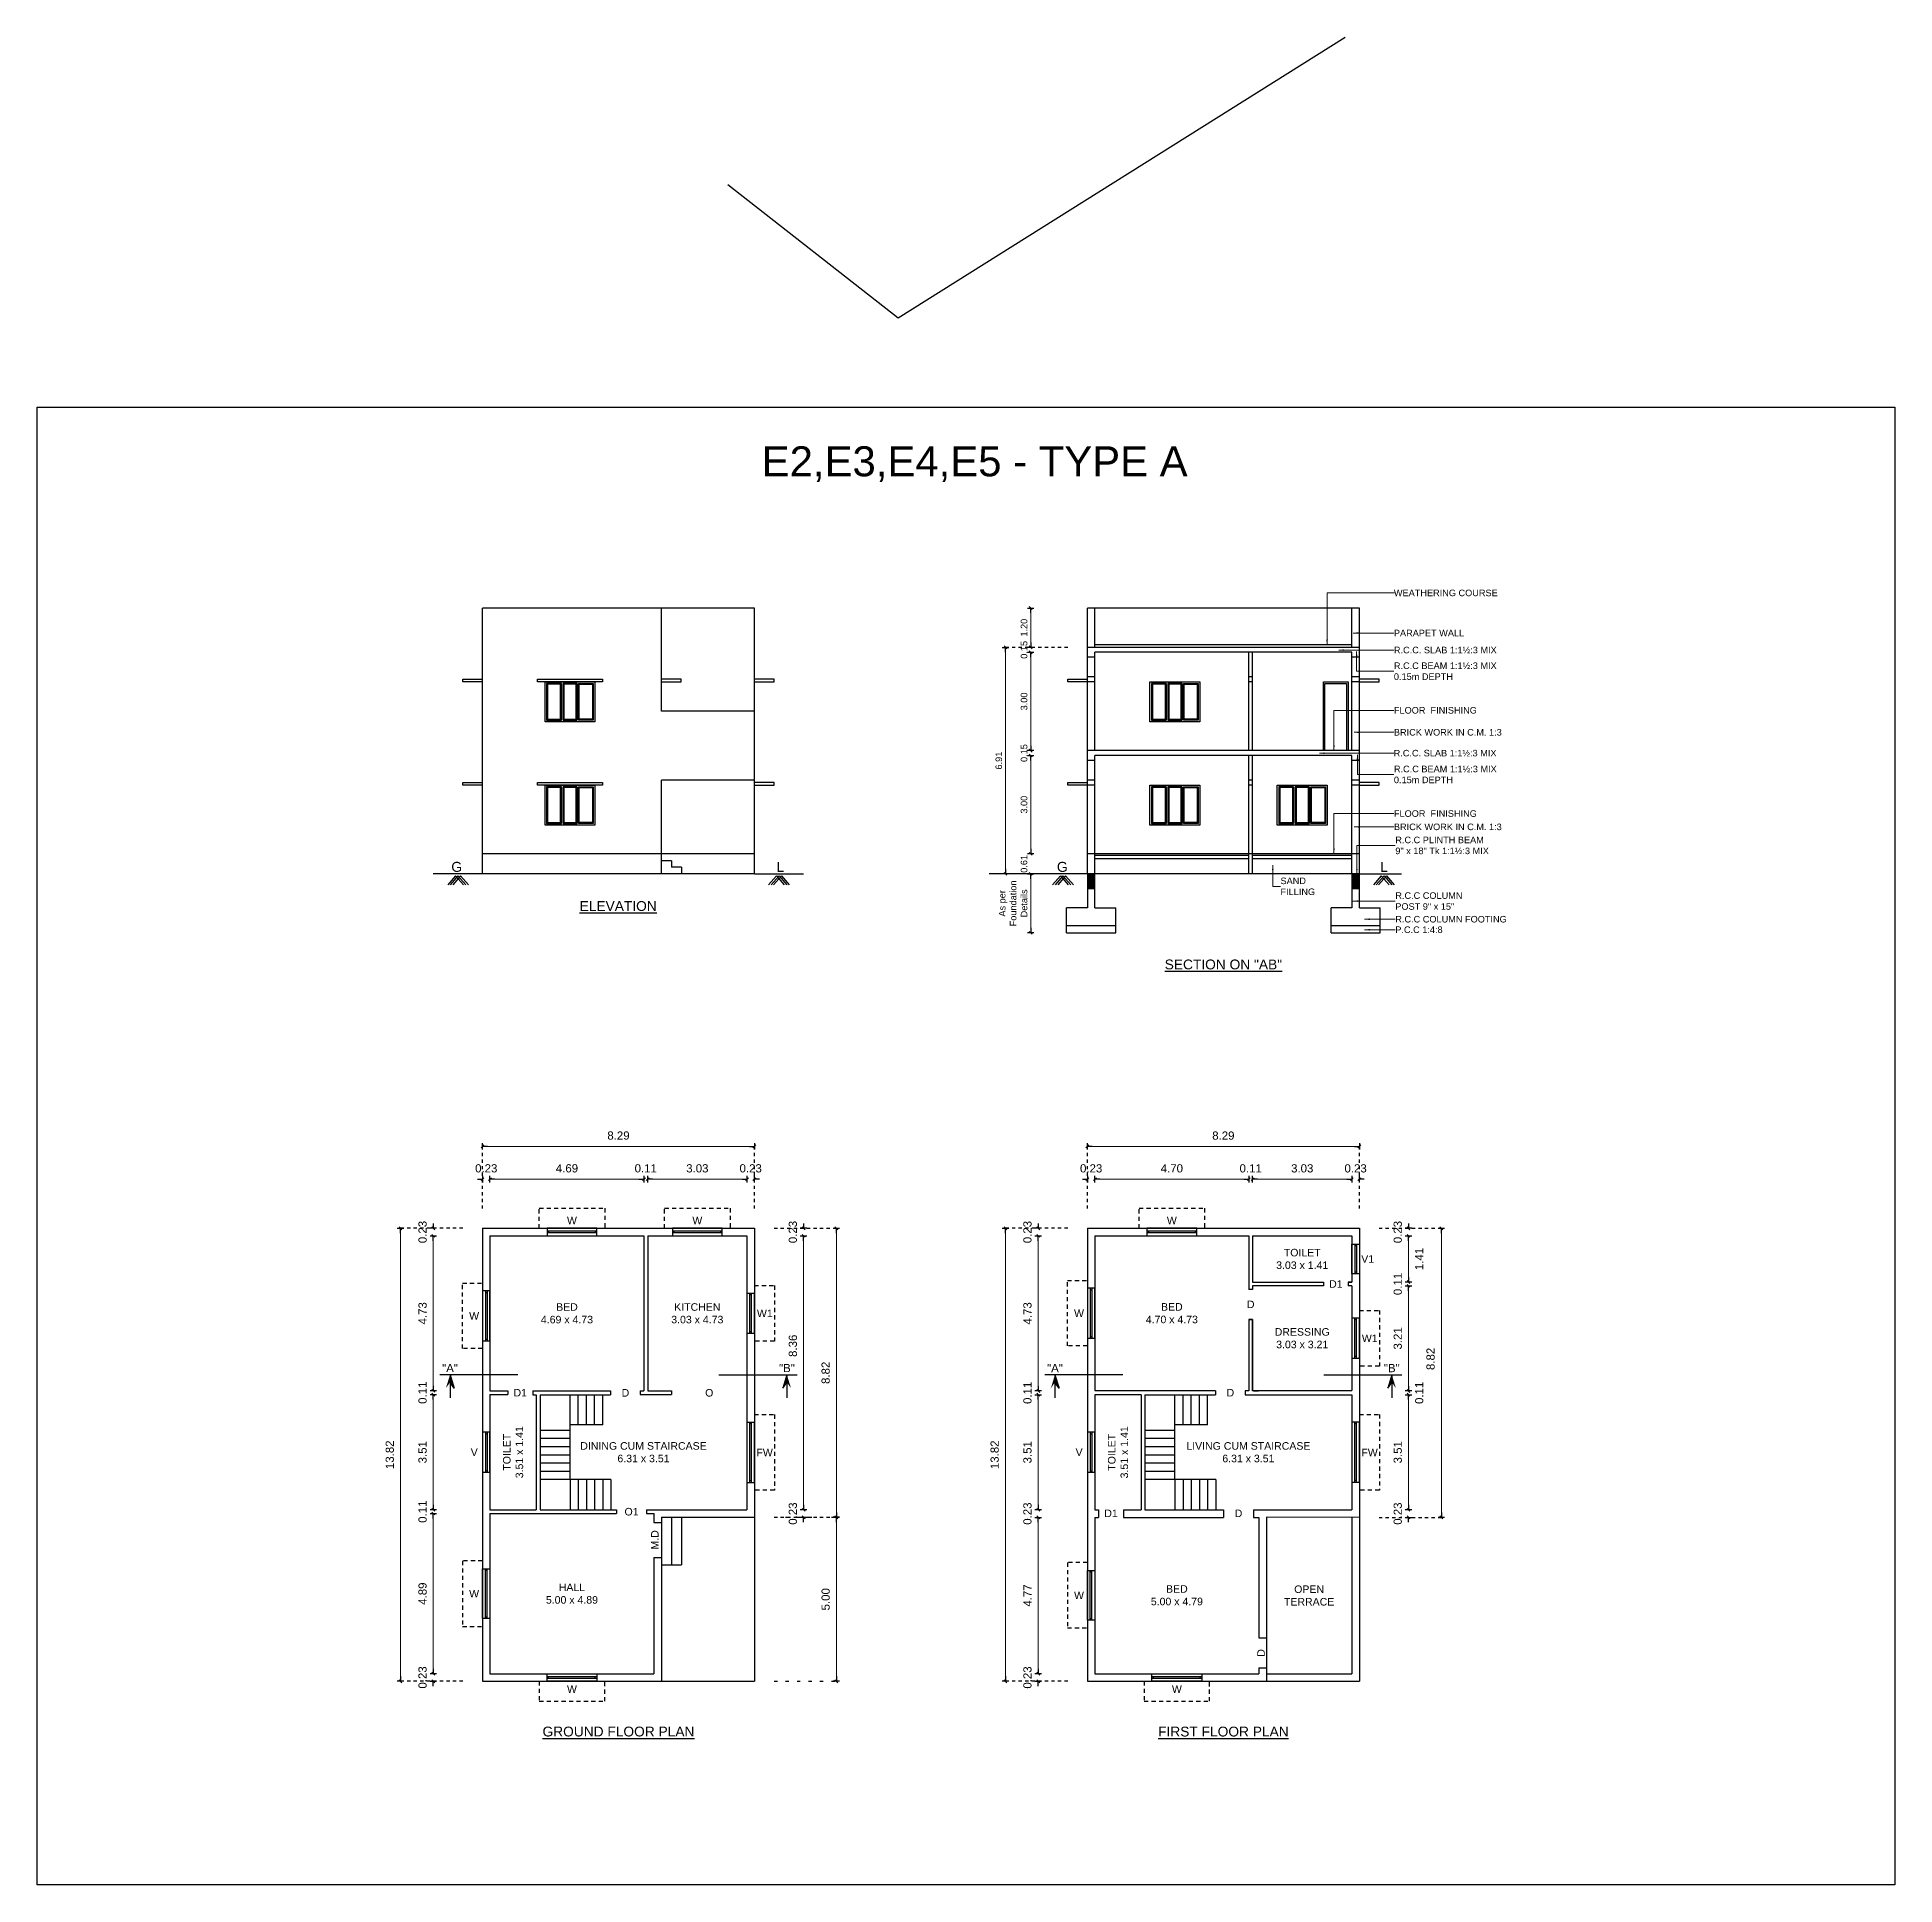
# Model space of a CAD drawing. Header units: metres. Extents: x 1126 to 1595, y 117 to 472.
# Drawn here: x 1448.5 to 1505.1, y 413.3 to 469.7 of the extents above; entities that cross this region are included whole.
import ezdxf
from ezdxf.enums import TextEntityAlignment as Align

# ---------------------------------------------------------------- set-up
doc = ezdxf.new("R2010")
doc.units = ezdxf.units.M
doc.linetypes.add('DOT', pattern=[0.25, 0, -0.25])
doc.linetypes.add('HIDDEN', pattern=[9.525, 6.35, -3.175])
for name, color, linetype in [('COL', 7, 'Continuous'), ('hat', 252, 'Continuous'), ('Sunshade', 8, 'HIDDEN'), ('TEXT', 7, 'Continuous'), ('Ventilator', 7, 'HIDDEN'), ('Window', 7, 'Continuous')]:
    doc.layers.add(name, color=color, linetype=linetype)
doc.styles.add('ARIAL', font='arial.ttf')
doc.styles.get("Standard").update_dxf_attribs({"font": 'arial.ttf', "height": 0.23})
doc.dimstyles.new('FLOOR DIM', dxfattribs={"dimtxt": 0.2, "dimasz": 0.05, "dimexe": 0.075, "dimexo": 0.3, "dimgap": 0.025, "dimtad": 0, "dimzin": 3, "dimdsep": 46, "dimtxsty": 'ARIAL', "dimblk": 'JM1', "dimcen": -0.09, "dimclrd": 5, "dimclre": 250, "dimclrt": 3, "dimazin": 0, "dimtfac": 0.65, "dimtix": 1, "dimtofl": 0, "dimtmove": 0, "dimatfit": 2, "dimfxl": 0, "dimfrac": 1, "dimtolj": 1, "dimlwd": 18, "dimlwe": -1, "dimarcsym": 0})

msp = doc.modelspace()

# ---------------------------------------------------------------- texts
at = {"color": 7}
msp.add_text('E2,E3,E4,E5 - TYPE A ', height=0.9144, dxfattribs=at).set_placement((1470.584, 456.293))
at = {"color": 7, "style": 'ARIAL'}
for s, height, p in [('G', 0.305, (1461.282, 444.225)), ('L', 0.305, (1471.152, 444.225)), ('G', 0.305, (1479.754, 444.225)), ('L', 0.305, (1489.566, 444.225)), ('"A"', 0.25, (1461.077, 428.964)), ('"B"', 0.25, (1471.353, 428.964)), ('"A"', 0.25, (1479.529, 428.963)), ('"B"', 0.25, (1489.804, 428.963))]:
    msp.add_text(s, height=height, dxfattribs=at).set_placement(p, align=Align.CENTER)
at = {"char_height": 0.23, "attachment_point": 5}
for s, insert in [('TOILET\\P3.03 x 1.41', (1487.072, 432.417)), ('BED\\P4.69 x 4.73', (1464.644, 430.758)), ('KITCHEN\\P3.03 x 4.73', (1468.62, 430.758)), ('DRESSING\\P3.03 x 3.21', (1487.072, 429.998)), ('DINING CUM STAIRCASE\\P6.31 x 3.51', (1466.978, 426.52)), ('LIVING CUM STAIRCASE\\P6.31 x 3.51', (1485.429, 426.52)), ('HALL\\P5.00 x 4.89', (1464.796, 422.207)), ('BED\\P5.00 x 4.79', (1483.248, 422.157)), ('OPEN \\PTERRACE', (1487.282, 422.149))]:
    msp.add_mtext(s, dxfattribs=dict(at, insert=insert))
at = {"insert": (1483.095, 430.761), "char_height": 0.23, "width": 1.72233, "attachment_point": 5}
msp.add_mtext('BED\\P4.70 x 4.73', dxfattribs=at)
at = {"char_height": 0.23, "attachment_point": 5, "rotation": 90}
for insert in [(1463.002, 426.521), (1481.454, 426.518)]:
    msp.add_mtext('TOILET\\P3.51 x 1.41', dxfattribs=dict(at, insert=insert))
at = {"layer": 'TEXT', "style": 'ARIAL'}
for s, p in [('W', (1464.796, 433.59)), ('W', (1468.62, 433.59)), ('W', (1483.095, 433.59)), ('W', (1461.812, 430.68)), ('W', (1480.263, 430.761)), ('FW', (1470.673, 426.511)), ('FW', (1489.126, 426.513)), ('W', (1461.812, 422.206)), ('W', (1480.263, 422.156)), ('W', (1464.796, 419.296)), ('W', (1483.248, 419.295))]:
    msp.add_text(s, height=0.23, dxfattribs=at).set_placement(p, align=Align.MIDDLE_CENTER)
for s, rotation, p in [('V1', 0.002, (1489.068, 432.416)), ('D1', 359.998, (1488.097, 431.654)), ('W1', 359.998, (1470.679, 430.757)), ('D', 359.998, (1485.5, 431.032)), ('W1', 359.998, (1489.131, 429.997)), ('D1', 359.998, (1463.219, 428.336)), ('D', 359.998, (1466.428, 428.333)), ('O', 359.998, (1468.984, 428.334)), ('D', 359.998, (1484.88, 428.337)), ('V', 359.998, (1461.815, 426.521)), ('V', 359.998, (1480.266, 426.52)), ('O1', 359.998, (1466.614, 424.707)), ('D1', 359.998, (1481.239, 424.657)), ('D', 359.998, (1485.129, 424.657)), ('M.D', 90, (1467.324, 423.847)), ('D', 90, (1485.815, 420.398))]:
    msp.add_text(s, height=0.23, rotation=rotation, dxfattribs=at).set_placement(p, align=Align.MIDDLE_CENTER)
for s, insert, char_height, width, attachment_point in [('WEATHERING COURSE', (1489.868, 452.734), 0.2, 3.29403, 4), ('PARAPET WALL', (1489.868, 451.512), 0.2, 2.23428, 4), ('R.C.C. SLAB 1:1½:3 MIX', (1489.868, 450.991), 0.2, 3.26522, 4), ('R.C.C BEAM 1:1½:3 MIX 0.15m DEPTH  ', (1489.868, 450.346), 0.2, 3.22007, 4), ('FLOOR  FINISHING', (1489.868, 449.153), 0.2, 2.57289, 4), ('BRICK WORK IN C.M. 1:3', (1489.868, 448.482), 0.2, 3.31312, 4), ('R.C.C. SLAB 1:1½:3 MIX', (1489.861, 447.846), 0.2, 3.24741, 4), ('R.C.C BEAM 1:1½:3 MIX 0.15m DEPTH  ', (1489.868, 447.196), 0.2, 3.17084, 4), ('FLOOR  FINISHING', (1489.868, 446.003), 0.2, 2.59421, 4), ('FLOOR  FINISHING', (1489.868, 446.003), 0.2, 2.57289, 4), ('BRICK WORK IN C.M. 1:3', (1489.868, 445.597), 0.2, 3.47959, 4), ('\\A1;R.C.C PLINTH BEAM 9" x 18" Tk 1:1½:3 MIX ', (1489.911, 445.031), 0.2, 2.90178, 4), ('SAND\\PFILLING', (1486.409, 443.783), 0.2, 1.14023, 4), ('{\\fArial|b0|i0|c0|p18;\\LELEVATION}', (1466.206, 443.181), 0.3, 2.32094, 5), ('\\pt2.6;R.C.C COLUMN\\P\\ptz;POST 9" x 15"', (1489.911, 443.334), 0.2, 2.14995, 4), ('R.C.C COLUMN FOOTING', (1489.911, 442.78), 0.2, 3.51493, 4), ('P.C.C 1:4:8', (1489.911, 442.459), 0.2, 1.79468, 4), ('{\\fArial|b0|i0|c0|p18;\\LSECTION ON "AB"}', (1484.667, 441.399), 0.3, 3.8362, 5), ('{\\fArial|b0|i0|c0|p18;\\LGROUND FLOOR PLAN\\l }', (1466.215, 417.998), 0.3, 4.78593, 5), ('{\\fArial|b0|i0|c0|p18;\\LFIRST FLOOR PLAN\\l }', (1484.667, 417.997), 0.3, 4.78593, 5)]:
    msp.add_mtext(s, dxfattribs=dict(at, insert=insert, char_height=char_height, width=width, attachment_point=attachment_point))

# ---------------------------------------------------------------- blocks, each defined once
blk = doc.blocks.new('JM1')
at = {"color": 2}
for p, q in [((-3, 0), (0, 0)), ((-0.88, -0.88), (0.88, 0.88)), ((0, 2), (0, -2))]:
    blk.add_line(p, q, dxfattribs=at)
blk = doc.blocks.new('*D686')
at = {"color": 5, "lineweight": 18}
for p, q in [((1462.017, 434.852), (1461.967, 434.852)), ((1462.346, 434.852), (1462.396, 434.852))]:
    blk.add_line(p, q, dxfattribs=at)
at = {"layer": 'Defpoints', "color": 0}
for p in [(1462.067, 434.852), (1462.067, 433.352), (1462.296, 433.123)]:
    blk.add_point(p, dxfattribs=at)
at = {"color": 5, "lineweight": 18, "xscale": 0.05, "yscale": 0.05, "zscale": 0.05}
blk.add_blockref('JM1', (1462.067, 434.852), dxfattribs=at)
at = {"color": 5, "lineweight": 18, "xscale": 0.05, "yscale": 0.05, "zscale": 0.05, "rotation": 180}
blk.add_blockref('JM1', (1462.296, 434.852), dxfattribs=at)
at = {"color": 3, "insert": (1462.182, 435.18), "char_height": 0.25, "attachment_point": 5, "style": 'ARIAL'}
blk.add_mtext('\\A1;0.23', dxfattribs=at)
blk = doc.blocks.new('*D687')
at = {"color": 250, "linetype": 'DOT', "ltscale": 0.25}
for p, q in [((1461.467, 433.352), (1459.492, 433.352)), ((1461.467, 419.535), (1459.492, 419.535))]:
    blk.add_line(p, q, dxfattribs=at)
at = {"color": 5, "lineweight": 18, "ltscale": 0.25}
blk.add_line((1459.567, 433.302), (1459.567, 419.585), dxfattribs=at)
at = {"layer": 'Defpoints', "color": 0, "linetype": 'ByBlock', "ltscale": 0.25}
for p in [(1462.067, 433.352), (1459.567, 419.535), (1462.067, 419.535)]:
    blk.add_point(p, dxfattribs=at)
at = {"color": 5, "linetype": 'ByBlock', "lineweight": 18, "ltscale": 0.25, "xscale": 0.05, "yscale": 0.05, "zscale": 0.05}
for p, rotation in [((1459.567, 433.352), 90), ((1459.567, 419.535), 270)]:
    blk.add_blockref('JM1', p, dxfattribs=dict(at, rotation=rotation))
at = {"color": 3, "linetype": 'ByBlock', "ltscale": 0.25, "insert": (1459.24, 426.444), "char_height": 0.25, "attachment_point": 5, "rotation": 90, "style": 'ARIAL'}
blk.add_mtext('\\A1;13.82', dxfattribs=at)
blk = doc.blocks.new('*D688')
at = {"color": 250, "linetype": 'DOT', "ltscale": 0.25}
for p, q in [((1462.067, 433.952), (1462.067, 435.927)), ((1470.362, 433.952), (1470.362, 435.927))]:
    blk.add_line(p, q, dxfattribs=at)
at = {"color": 5, "lineweight": 18, "ltscale": 0.25}
blk.add_line((1462.117, 435.852), (1470.312, 435.852), dxfattribs=at)
at = {"layer": 'Defpoints', "color": 0, "linetype": 'ByBlock', "ltscale": 0.25}
for p in [(1470.362, 435.852), (1462.067, 433.352), (1470.362, 433.352)]:
    blk.add_point(p, dxfattribs=at)
at = {"color": 5, "linetype": 'ByBlock', "lineweight": 18, "ltscale": 0.25, "xscale": 0.05, "yscale": 0.05, "zscale": 0.05, "rotation": 180}
blk.add_blockref('JM1', (1462.067, 435.852), dxfattribs=at)
at = {"color": 5, "linetype": 'ByBlock', "lineweight": 18, "ltscale": 0.25, "xscale": 0.05, "yscale": 0.05, "zscale": 0.05}
blk.add_blockref('JM1', (1470.362, 435.852), dxfattribs=at)
at = {"color": 3, "linetype": 'ByBlock', "ltscale": 0.25, "insert": (1466.215, 436.18), "char_height": 0.25, "attachment_point": 5, "style": 'ARIAL'}
blk.add_mtext('\\A1;8.29', dxfattribs=at)
blk = doc.blocks.new('*D689')
at = {"color": 5, "lineweight": 18, "ltscale": 50}
for p, q in [((1460.567, 433.402), (1460.567, 433.452)), ((1460.567, 433.073), (1460.567, 433.023))]:
    blk.add_line(p, q, dxfattribs=at)
at = {"layer": 'Defpoints', "color": 0, "ltscale": 50}
for p in [(1460.567, 433.352), (1462.067, 433.352), (1462.296, 433.123)]:
    blk.add_point(p, dxfattribs=at)
at = {"color": 5, "lineweight": 18, "ltscale": 50, "xscale": 0.05, "yscale": 0.05, "zscale": 0.05}
for p, rotation in [((1460.567, 433.352), 270), ((1460.567, 433.123), 90)]:
    blk.add_blockref('JM1', p, dxfattribs=dict(at, rotation=rotation))
at = {"color": 3, "ltscale": 50, "insert": (1460.24, 433.238), "char_height": 0.25, "attachment_point": 5, "rotation": 90, "style": 'ARIAL'}
blk.add_mtext('\\A1;0.23', dxfattribs=at)
blk = doc.blocks.new('*D690')
at = {"color": 5, "lineweight": 18}
blk.add_line((1462.346, 434.852), (1466.941, 434.852), dxfattribs=at)
at = {"layer": 'Defpoints', "color": 0}
for p in [(1466.991, 434.852), (1462.296, 433.123), (1466.991, 433.123)]:
    blk.add_point(p, dxfattribs=at)
at = {"color": 5, "lineweight": 18, "xscale": 0.05, "yscale": 0.05, "zscale": 0.05, "rotation": 180}
blk.add_blockref('JM1', (1462.296, 434.852), dxfattribs=at)
at = {"color": 5, "lineweight": 18, "xscale": 0.05, "yscale": 0.05, "zscale": 0.05}
blk.add_blockref('JM1', (1466.991, 434.852), dxfattribs=at)
at = {"color": 3, "insert": (1464.644, 435.18), "char_height": 0.25, "attachment_point": 5, "style": 'ARIAL'}
blk.add_mtext('\\A1;4.69', dxfattribs=at)
blk = doc.blocks.new('*D691')
at = {"color": 5, "lineweight": 18}
for p, q in [((1466.941, 434.852), (1466.891, 434.852)), ((1467.156, 434.852), (1467.206, 434.852))]:
    blk.add_line(p, q, dxfattribs=at)
at = {"layer": 'Defpoints', "color": 0}
for p in [(1467.106, 434.852), (1466.991, 433.123), (1467.106, 433.123)]:
    blk.add_point(p, dxfattribs=at)
at = {"color": 5, "lineweight": 18, "xscale": 0.05, "yscale": 0.05, "zscale": 0.05}
blk.add_blockref('JM1', (1466.991, 434.852), dxfattribs=at)
at = {"color": 5, "lineweight": 18, "xscale": 0.05, "yscale": 0.05, "zscale": 0.05, "rotation": 180}
blk.add_blockref('JM1', (1467.106, 434.852), dxfattribs=at)
at = {"color": 3, "insert": (1467.048, 435.18), "char_height": 0.25, "attachment_point": 5, "style": 'ARIAL'}
blk.add_mtext('\\A1;0.11', dxfattribs=at)
blk = doc.blocks.new('*D692')
at = {"color": 5, "lineweight": 18}
blk.add_line((1467.156, 434.852), (1470.084, 434.852), dxfattribs=at)
at = {"layer": 'Defpoints', "color": 0}
for p in [(1470.134, 434.852), (1467.106, 433.123), (1470.134, 433.123)]:
    blk.add_point(p, dxfattribs=at)
at = {"color": 5, "lineweight": 18, "xscale": 0.05, "yscale": 0.05, "zscale": 0.05, "rotation": 180}
blk.add_blockref('JM1', (1467.106, 434.852), dxfattribs=at)
at = {"color": 5, "lineweight": 18, "xscale": 0.05, "yscale": 0.05, "zscale": 0.05}
blk.add_blockref('JM1', (1470.134, 434.852), dxfattribs=at)
at = {"color": 3, "insert": (1468.62, 435.18), "char_height": 0.25, "attachment_point": 5, "style": 'ARIAL'}
blk.add_mtext('\\A1;3.03', dxfattribs=at)
blk = doc.blocks.new('*D693')
at = {"color": 5, "lineweight": 18}
for p, q in [((1470.084, 434.852), (1470.034, 434.852)), ((1470.412, 434.852), (1470.462, 434.852))]:
    blk.add_line(p, q, dxfattribs=at)
at = {"layer": 'Defpoints', "color": 0}
for p in [(1470.362, 434.852), (1470.134, 433.123), (1470.362, 433.352)]:
    blk.add_point(p, dxfattribs=at)
at = {"color": 5, "lineweight": 18, "xscale": 0.05, "yscale": 0.05, "zscale": 0.05}
blk.add_blockref('JM1', (1470.134, 434.852), dxfattribs=at)
at = {"color": 5, "lineweight": 18, "xscale": 0.05, "yscale": 0.05, "zscale": 0.05, "rotation": 180}
blk.add_blockref('JM1', (1470.362, 434.852), dxfattribs=at)
at = {"color": 3, "insert": (1470.248, 435.18), "char_height": 0.25, "attachment_point": 5, "style": 'ARIAL'}
blk.add_mtext('\\A1;0.23', dxfattribs=at)
blk = doc.blocks.new('*D694')
at = {"color": 5, "lineweight": 18}
blk.add_line((1460.567, 433.073), (1460.567, 428.443), dxfattribs=at)
at = {"layer": 'Defpoints', "color": 0}
for p in [(1462.296, 433.123), (1460.567, 428.393), (1462.296, 428.393)]:
    blk.add_point(p, dxfattribs=at)
at = {"color": 5, "lineweight": 18, "xscale": 0.05, "yscale": 0.05, "zscale": 0.05}
for p, rotation in [((1460.567, 433.123), 90), ((1460.567, 428.393), 270)]:
    blk.add_blockref('JM1', p, dxfattribs=dict(at, rotation=rotation))
at = {"color": 3, "insert": (1460.24, 430.758), "char_height": 0.25, "attachment_point": 5, "rotation": 90, "style": 'ARIAL'}
blk.add_mtext('\\A1;4.73', dxfattribs=at)
blk = doc.blocks.new('*D695')
at = {"color": 5, "lineweight": 18}
for p, q in [((1460.567, 428.443), (1460.567, 428.493)), ((1460.567, 428.229), (1460.567, 428.179))]:
    blk.add_line(p, q, dxfattribs=at)
at = {"layer": 'Defpoints', "color": 0}
for p in [(1462.296, 428.393), (1460.567, 428.279), (1462.296, 428.279)]:
    blk.add_point(p, dxfattribs=at)
at = {"color": 5, "lineweight": 18, "xscale": 0.05, "yscale": 0.05, "zscale": 0.05}
for p, rotation in [((1460.567, 428.393), 270), ((1460.567, 428.279), 90)]:
    blk.add_blockref('JM1', p, dxfattribs=dict(at, rotation=rotation))
at = {"color": 3, "insert": (1460.24, 428.336), "char_height": 0.25, "attachment_point": 5, "rotation": 90, "style": 'ARIAL'}
blk.add_mtext('\\A1;0.11', dxfattribs=at)
blk = doc.blocks.new('*D696')
at = {"color": 5, "lineweight": 18}
blk.add_line((1460.567, 428.229), (1460.567, 424.814), dxfattribs=at)
at = {"layer": 'Defpoints', "color": 0}
for p in [(1462.296, 428.279), (1460.567, 424.764), (1462.296, 424.764)]:
    blk.add_point(p, dxfattribs=at)
at = {"color": 5, "lineweight": 18, "xscale": 0.05, "yscale": 0.05, "zscale": 0.05}
for p, rotation in [((1460.567, 428.279), 90), ((1460.567, 424.764), 270)]:
    blk.add_blockref('JM1', p, dxfattribs=dict(at, rotation=rotation))
at = {"color": 3, "insert": (1460.24, 426.521), "char_height": 0.25, "attachment_point": 5, "rotation": 90, "style": 'ARIAL'}
blk.add_mtext('\\A1;3.51', dxfattribs=at)
blk = doc.blocks.new('*D697')
at = {"color": 5, "lineweight": 18}
for p, q in [((1460.567, 424.814), (1460.567, 424.864)), ((1460.567, 424.6), (1460.567, 424.55))]:
    blk.add_line(p, q, dxfattribs=at)
at = {"layer": 'Defpoints', "color": 0}
for p in [(1460.567, 424.65), (1462.296, 424.764), (1462.296, 424.65)]:
    blk.add_point(p, dxfattribs=at)
at = {"color": 5, "lineweight": 18, "xscale": 0.05, "yscale": 0.05, "zscale": 0.05}
for p, rotation in [((1460.567, 424.764), 270), ((1460.567, 424.65), 90)]:
    blk.add_blockref('JM1', p, dxfattribs=dict(at, rotation=rotation))
at = {"color": 3, "insert": (1460.24, 424.707), "char_height": 0.25, "attachment_point": 5, "rotation": 90, "style": 'ARIAL'}
blk.add_mtext('\\A1;0.11', dxfattribs=at)
blk = doc.blocks.new('*D698')
at = {"color": 5, "lineweight": 18}
blk.add_line((1460.567, 424.6), (1460.567, 419.814), dxfattribs=at)
at = {"layer": 'Defpoints', "color": 0}
for p in [(1462.296, 424.65), (1460.567, 419.764), (1462.296, 419.764)]:
    blk.add_point(p, dxfattribs=at)
at = {"color": 5, "lineweight": 18, "xscale": 0.05, "yscale": 0.05, "zscale": 0.05}
for p, rotation in [((1460.567, 424.65), 90), ((1460.567, 419.764), 270)]:
    blk.add_blockref('JM1', p, dxfattribs=dict(at, rotation=rotation))
at = {"color": 3, "insert": (1460.24, 422.207), "char_height": 0.25, "attachment_point": 5, "rotation": 90, "style": 'ARIAL'}
blk.add_mtext('\\A1;4.89', dxfattribs=at)
blk = doc.blocks.new('*D699')
at = {"color": 5, "lineweight": 18}
for p, q in [((1460.567, 419.814), (1460.567, 419.864)), ((1460.567, 419.485), (1460.567, 419.435))]:
    blk.add_line(p, q, dxfattribs=at)
at = {"layer": 'Defpoints', "color": 0}
for p in [(1460.567, 419.535), (1462.067, 419.535), (1462.296, 419.764)]:
    blk.add_point(p, dxfattribs=at)
at = {"color": 5, "lineweight": 18, "xscale": 0.05, "yscale": 0.05, "zscale": 0.05}
for p, rotation in [((1460.567, 419.764), 270), ((1460.567, 419.535), 90)]:
    blk.add_blockref('JM1', p, dxfattribs=dict(at, rotation=rotation))
at = {"color": 3, "insert": (1460.24, 419.65), "char_height": 0.25, "attachment_point": 5, "rotation": 90, "style": 'ARIAL'}
blk.add_mtext('\\A1;0.23', dxfattribs=at)
blk = doc.blocks.new('*D700')
at = {"color": 5, "lineweight": 18, "ltscale": 50}
for p, q in [((1471.862, 433.402), (1471.862, 433.452)), ((1471.862, 433.073), (1471.862, 433.023))]:
    blk.add_line(p, q, dxfattribs=at)
at = {"layer": 'Defpoints', "color": 0, "ltscale": 50}
for p in [(1470.134, 433.123), (1470.362, 433.352), (1471.862, 433.352)]:
    blk.add_point(p, dxfattribs=at)
at = {"color": 5, "lineweight": 18, "ltscale": 50, "xscale": 0.05, "yscale": 0.05, "zscale": 0.05}
for p, rotation in [((1471.862, 433.352), 270), ((1471.862, 433.123), 90)]:
    blk.add_blockref('JM1', p, dxfattribs=dict(at, rotation=rotation))
at = {"color": 3, "ltscale": 50, "insert": (1471.535, 433.238), "char_height": 0.25, "attachment_point": 5, "rotation": 90, "style": 'ARIAL'}
blk.add_mtext('\\A1;0.23', dxfattribs=at)
blk = doc.blocks.new('*D701')
at = {"color": 5, "lineweight": 18}
blk.add_line((1471.862, 433.073), (1471.862, 424.814), dxfattribs=at)
at = {"layer": 'Defpoints', "color": 0}
for p in [(1470.134, 433.123), (1470.134, 424.764), (1471.862, 424.764)]:
    blk.add_point(p, dxfattribs=at)
at = {"color": 5, "lineweight": 18, "xscale": 0.05, "yscale": 0.05, "zscale": 0.05}
for p, rotation in [((1471.862, 433.123), 90), ((1471.862, 424.764), 270)]:
    blk.add_blockref('JM1', p, dxfattribs=dict(at, rotation=rotation))
at = {"color": 3, "insert": (1471.535, 429.768), "char_height": 0.25, "attachment_point": 5, "rotation": 90, "style": 'ARIAL'}
blk.add_mtext('\\A1;8.36', dxfattribs=at)
blk = doc.blocks.new('*D702')
at = {"color": 5, "lineweight": 18}
for p, q in [((1471.862, 424.814), (1471.862, 424.864)), ((1471.862, 424.485), (1471.862, 424.435))]:
    blk.add_line(p, q, dxfattribs=at)
at = {"layer": 'Defpoints', "color": 0}
for p in [(1470.134, 424.764), (1470.363, 424.535), (1471.862, 424.535)]:
    blk.add_point(p, dxfattribs=at)
at = {"color": 5, "lineweight": 18, "xscale": 0.05, "yscale": 0.05, "zscale": 0.05}
for p, rotation in [((1471.862, 424.764), 270), ((1471.862, 424.535), 90)]:
    blk.add_blockref('JM1', p, dxfattribs=dict(at, rotation=rotation))
at = {"color": 3, "insert": (1471.535, 424.649), "char_height": 0.25, "attachment_point": 5, "rotation": 90, "style": 'ARIAL'}
blk.add_mtext('\\A1;0.23', dxfattribs=at)
blk = doc.blocks.new('*D703')
at = {"color": 5, "lineweight": 18}
for p, q in [((1480.469, 434.852), (1480.419, 434.852)), ((1480.798, 434.852), (1480.848, 434.852))]:
    blk.add_line(p, q, dxfattribs=at)
at = {"layer": 'Defpoints', "color": 0}
for p in [(1480.519, 434.852), (1480.519, 433.352), (1480.748, 433.123)]:
    blk.add_point(p, dxfattribs=at)
at = {"color": 5, "lineweight": 18, "xscale": 0.05, "yscale": 0.05, "zscale": 0.05}
blk.add_blockref('JM1', (1480.519, 434.852), dxfattribs=at)
at = {"color": 5, "lineweight": 18, "xscale": 0.05, "yscale": 0.05, "zscale": 0.05, "rotation": 180}
blk.add_blockref('JM1', (1480.748, 434.852), dxfattribs=at)
at = {"color": 3, "insert": (1480.633, 435.179), "char_height": 0.25, "attachment_point": 5, "style": 'ARIAL'}
blk.add_mtext('\\A1;0.23', dxfattribs=at)
blk = doc.blocks.new('*D704')
at = {"color": 250, "linetype": 'DOT', "ltscale": 0.25}
for p, q in [((1479.919, 433.352), (1477.944, 433.352)), ((1479.919, 419.535), (1477.944, 419.535))]:
    blk.add_line(p, q, dxfattribs=at)
at = {"color": 5, "lineweight": 18, "ltscale": 0.25}
blk.add_line((1478.019, 433.302), (1478.019, 419.585), dxfattribs=at)
at = {"layer": 'Defpoints', "color": 0, "linetype": 'ByBlock', "ltscale": 0.25}
for p in [(1480.519, 433.352), (1478.019, 419.535), (1480.519, 419.535)]:
    blk.add_point(p, dxfattribs=at)
at = {"color": 5, "linetype": 'ByBlock', "lineweight": 18, "ltscale": 0.25, "xscale": 0.05, "yscale": 0.05, "zscale": 0.05}
for p, rotation in [((1478.019, 433.352), 90), ((1478.019, 419.535), 270)]:
    blk.add_blockref('JM1', p, dxfattribs=dict(at, rotation=rotation))
at = {"color": 3, "linetype": 'ByBlock', "ltscale": 0.25, "insert": (1477.691, 426.443), "char_height": 0.25, "attachment_point": 5, "rotation": 90, "style": 'ARIAL'}
blk.add_mtext('\\A1;13.82', dxfattribs=at)
blk = doc.blocks.new('*D705')
at = {"color": 250, "linetype": 'DOT', "ltscale": 0.25}
for p, q in [((1480.519, 433.952), (1480.519, 435.927)), ((1488.814, 433.952), (1488.814, 435.927))]:
    blk.add_line(p, q, dxfattribs=at)
at = {"color": 5, "lineweight": 18, "ltscale": 0.25}
blk.add_line((1480.569, 435.852), (1488.764, 435.852), dxfattribs=at)
at = {"layer": 'Defpoints', "color": 0, "linetype": 'ByBlock', "ltscale": 0.25}
for p in [(1488.814, 435.852), (1480.519, 433.352), (1488.814, 433.352)]:
    blk.add_point(p, dxfattribs=at)
at = {"color": 5, "linetype": 'ByBlock', "lineweight": 18, "ltscale": 0.25, "xscale": 0.05, "yscale": 0.05, "zscale": 0.05, "rotation": 180}
blk.add_blockref('JM1', (1480.519, 435.852), dxfattribs=at)
at = {"color": 5, "linetype": 'ByBlock', "lineweight": 18, "ltscale": 0.25, "xscale": 0.05, "yscale": 0.05, "zscale": 0.05}
blk.add_blockref('JM1', (1488.814, 435.852), dxfattribs=at)
at = {"color": 3, "linetype": 'ByBlock', "ltscale": 0.25, "insert": (1484.666, 436.179), "char_height": 0.25, "attachment_point": 5, "style": 'ARIAL'}
blk.add_mtext('\\A1;8.29', dxfattribs=at)
blk = doc.blocks.new('*D706')
at = {"color": 5, "lineweight": 18, "ltscale": 50}
for p, q in [((1479.019, 433.402), (1479.019, 433.452)), ((1479.019, 433.073), (1479.019, 433.023))]:
    blk.add_line(p, q, dxfattribs=at)
at = {"layer": 'Defpoints', "color": 0, "ltscale": 50}
for p in [(1479.019, 433.352), (1480.519, 433.352), (1480.748, 433.123)]:
    blk.add_point(p, dxfattribs=at)
at = {"color": 5, "lineweight": 18, "ltscale": 50, "xscale": 0.05, "yscale": 0.05, "zscale": 0.05}
for p, rotation in [((1479.019, 433.352), 270), ((1479.019, 433.123), 90)]:
    blk.add_blockref('JM1', p, dxfattribs=dict(at, rotation=rotation))
at = {"color": 3, "ltscale": 50, "insert": (1478.691, 433.237), "char_height": 0.25, "attachment_point": 5, "rotation": 90, "style": 'ARIAL'}
blk.add_mtext('\\A1;0.23', dxfattribs=at)
blk = doc.blocks.new('*D707')
at = {"color": 5, "lineweight": 18}
blk.add_line((1479.019, 433.073), (1479.019, 428.44), dxfattribs=at)
at = {"layer": 'Defpoints', "color": 0}
for p in [(1480.748, 433.123), (1479.019, 428.39), (1480.748, 428.39)]:
    blk.add_point(p, dxfattribs=at)
at = {"color": 5, "lineweight": 18, "xscale": 0.05, "yscale": 0.05, "zscale": 0.05}
for p, rotation in [((1479.019, 433.123), 90), ((1479.019, 428.39), 270)]:
    blk.add_blockref('JM1', p, dxfattribs=dict(at, rotation=rotation))
at = {"color": 3, "insert": (1478.691, 430.757), "char_height": 0.25, "attachment_point": 5, "rotation": 90, "style": 'ARIAL'}
blk.add_mtext('\\A1;4.73', dxfattribs=at)
blk = doc.blocks.new('*D708')
at = {"color": 5, "lineweight": 18}
for p, q in [((1479.019, 428.44), (1479.019, 428.49)), ((1479.019, 428.225), (1479.019, 428.175))]:
    blk.add_line(p, q, dxfattribs=at)
at = {"layer": 'Defpoints', "color": 0}
for p in [(1480.748, 428.39), (1479.019, 428.275), (1480.748, 428.275)]:
    blk.add_point(p, dxfattribs=at)
at = {"color": 5, "lineweight": 18, "xscale": 0.05, "yscale": 0.05, "zscale": 0.05}
for p, rotation in [((1479.019, 428.39), 270), ((1479.019, 428.275), 90)]:
    blk.add_blockref('JM1', p, dxfattribs=dict(at, rotation=rotation))
at = {"color": 3, "insert": (1478.691, 428.333), "char_height": 0.25, "attachment_point": 5, "rotation": 90, "style": 'ARIAL'}
blk.add_mtext('\\A1;0.11', dxfattribs=at)
blk = doc.blocks.new('*D709')
at = {"color": 5, "lineweight": 18}
blk.add_line((1479.019, 428.225), (1479.019, 424.814), dxfattribs=at)
at = {"layer": 'Defpoints', "color": 0}
for p in [(1480.748, 428.275), (1479.019, 424.764), (1480.748, 424.764)]:
    blk.add_point(p, dxfattribs=at)
at = {"color": 5, "lineweight": 18, "xscale": 0.05, "yscale": 0.05, "zscale": 0.05}
for p, rotation in [((1479.019, 428.275), 90), ((1479.019, 424.764), 270)]:
    blk.add_blockref('JM1', p, dxfattribs=dict(at, rotation=rotation))
at = {"color": 3, "insert": (1478.691, 426.52), "char_height": 0.25, "attachment_point": 5, "rotation": 90, "style": 'ARIAL'}
blk.add_mtext('\\A1;3.51', dxfattribs=at)
blk = doc.blocks.new('*D710')
at = {"color": 5, "lineweight": 18}
for p, q in [((1479.019, 424.814), (1479.019, 424.864)), ((1479.019, 424.484), (1479.019, 424.434))]:
    blk.add_line(p, q, dxfattribs=at)
at = {"layer": 'Defpoints', "color": 0}
for p in [(1479.019, 424.534), (1480.748, 424.764), (1480.748, 424.534)]:
    blk.add_point(p, dxfattribs=at)
at = {"color": 5, "lineweight": 18, "xscale": 0.05, "yscale": 0.05, "zscale": 0.05}
for p, rotation in [((1479.019, 424.764), 270), ((1479.019, 424.534), 90)]:
    blk.add_blockref('JM1', p, dxfattribs=dict(at, rotation=rotation))
at = {"color": 3, "insert": (1478.691, 424.649), "char_height": 0.25, "attachment_point": 5, "rotation": 90, "style": 'ARIAL'}
blk.add_mtext('\\A1;0.23', dxfattribs=at)
blk = doc.blocks.new('*D711')
at = {"color": 5, "lineweight": 18}
blk.add_line((1479.019, 424.484), (1479.019, 419.813), dxfattribs=at)
at = {"layer": 'Defpoints', "color": 0}
for p in [(1480.748, 424.534), (1479.019, 419.763), (1480.748, 419.763)]:
    blk.add_point(p, dxfattribs=at)
at = {"color": 5, "lineweight": 18, "xscale": 0.05, "yscale": 0.05, "zscale": 0.05}
for p, rotation in [((1479.019, 424.534), 90), ((1479.019, 419.763), 270)]:
    blk.add_blockref('JM1', p, dxfattribs=dict(at, rotation=rotation))
at = {"color": 3, "insert": (1478.694, 422.149), "char_height": 0.25, "attachment_point": 5, "rotation": 90, "style": 'ARIAL'}
blk.add_mtext('\\A1;4.77', dxfattribs=at)
blk = doc.blocks.new('*D712')
at = {"color": 5, "lineweight": 18}
for p, q in [((1479.019, 419.813), (1479.019, 419.863)), ((1479.019, 419.484), (1479.019, 419.434))]:
    blk.add_line(p, q, dxfattribs=at)
at = {"layer": 'Defpoints', "color": 0}
for p in [(1479.019, 419.534), (1480.519, 419.534), (1480.748, 419.763)]:
    blk.add_point(p, dxfattribs=at)
at = {"color": 5, "lineweight": 18, "xscale": 0.05, "yscale": 0.05, "zscale": 0.05}
for p, rotation in [((1479.019, 419.763), 270), ((1479.019, 419.534), 90)]:
    blk.add_blockref('JM1', p, dxfattribs=dict(at, rotation=rotation))
at = {"color": 3, "insert": (1478.691, 419.649), "char_height": 0.25, "attachment_point": 5, "rotation": 90, "style": 'ARIAL'}
blk.add_mtext('\\A1;0.23', dxfattribs=at)
blk = doc.blocks.new('*D713')
at = {"color": 5, "lineweight": 18}
blk.add_line((1480.798, 434.852), (1485.393, 434.852), dxfattribs=at)
at = {"layer": 'Defpoints', "color": 0}
for p in [(1485.443, 434.852), (1480.748, 433.123), (1485.443, 433.123)]:
    blk.add_point(p, dxfattribs=at)
at = {"color": 5, "lineweight": 18, "xscale": 0.05, "yscale": 0.05, "zscale": 0.05, "rotation": 180}
blk.add_blockref('JM1', (1480.748, 434.852), dxfattribs=at)
at = {"color": 5, "lineweight": 18, "xscale": 0.05, "yscale": 0.05, "zscale": 0.05}
blk.add_blockref('JM1', (1485.443, 434.852), dxfattribs=at)
at = {"color": 3, "insert": (1483.095, 435.179), "char_height": 0.25, "attachment_point": 5, "style": 'ARIAL'}
blk.add_mtext('\\A1;4.70', dxfattribs=at)
blk = doc.blocks.new('*D714')
at = {"color": 5, "lineweight": 18}
for p, q in [((1485.393, 434.852), (1485.343, 434.852)), ((1485.607, 434.852), (1485.657, 434.852))]:
    blk.add_line(p, q, dxfattribs=at)
at = {"layer": 'Defpoints', "color": 0}
for p in [(1485.557, 434.852), (1485.443, 433.123), (1485.557, 433.123)]:
    blk.add_point(p, dxfattribs=at)
at = {"color": 5, "lineweight": 18, "xscale": 0.05, "yscale": 0.05, "zscale": 0.05}
blk.add_blockref('JM1', (1485.443, 434.852), dxfattribs=at)
at = {"color": 5, "lineweight": 18, "xscale": 0.05, "yscale": 0.05, "zscale": 0.05, "rotation": 180}
blk.add_blockref('JM1', (1485.557, 434.852), dxfattribs=at)
at = {"color": 3, "insert": (1485.5, 435.179), "char_height": 0.25, "attachment_point": 5, "style": 'ARIAL'}
blk.add_mtext('\\A1;0.11', dxfattribs=at)
blk = doc.blocks.new('*D715')
at = {"color": 5, "lineweight": 18}
blk.add_line((1485.607, 434.852), (1488.536, 434.852), dxfattribs=at)
at = {"layer": 'Defpoints', "color": 0}
for p in [(1488.586, 434.852), (1485.557, 433.123), (1488.586, 433.123)]:
    blk.add_point(p, dxfattribs=at)
at = {"color": 5, "lineweight": 18, "xscale": 0.05, "yscale": 0.05, "zscale": 0.05, "rotation": 180}
blk.add_blockref('JM1', (1485.557, 434.852), dxfattribs=at)
at = {"color": 5, "lineweight": 18, "xscale": 0.05, "yscale": 0.05, "zscale": 0.05}
blk.add_blockref('JM1', (1488.586, 434.852), dxfattribs=at)
at = {"color": 3, "insert": (1487.072, 435.179), "char_height": 0.25, "attachment_point": 5, "style": 'ARIAL'}
blk.add_mtext('\\A1;3.03', dxfattribs=at)
blk = doc.blocks.new('*D716')
at = {"color": 5, "lineweight": 18}
for p, q in [((1488.536, 434.852), (1488.486, 434.852)), ((1488.865, 434.852), (1488.915, 434.852))]:
    blk.add_line(p, q, dxfattribs=at)
at = {"layer": 'Defpoints', "color": 0}
for p in [(1488.815, 434.852), (1488.586, 433.123), (1488.815, 433.352)]:
    blk.add_point(p, dxfattribs=at)
at = {"color": 5, "lineweight": 18, "xscale": 0.05, "yscale": 0.05, "zscale": 0.05}
blk.add_blockref('JM1', (1488.586, 434.852), dxfattribs=at)
at = {"color": 5, "lineweight": 18, "xscale": 0.05, "yscale": 0.05, "zscale": 0.05, "rotation": 180}
blk.add_blockref('JM1', (1488.815, 434.852), dxfattribs=at)
at = {"color": 3, "insert": (1488.7, 435.179), "char_height": 0.25, "attachment_point": 5, "style": 'ARIAL'}
blk.add_mtext('\\A1;0.23', dxfattribs=at)
blk = doc.blocks.new('*D717')
at = {"color": 5, "lineweight": 18, "ltscale": 50}
for p, q in [((1490.314, 433.402), (1490.314, 433.452)), ((1490.314, 433.073), (1490.314, 433.023))]:
    blk.add_line(p, q, dxfattribs=at)
at = {"layer": 'Defpoints', "color": 0, "ltscale": 50}
for p in [(1488.585, 433.123), (1488.814, 433.352), (1490.314, 433.352)]:
    blk.add_point(p, dxfattribs=at)
at = {"color": 5, "lineweight": 18, "ltscale": 50, "xscale": 0.05, "yscale": 0.05, "zscale": 0.05}
for p, rotation in [((1490.314, 433.352), 270), ((1490.314, 433.123), 90)]:
    blk.add_blockref('JM1', p, dxfattribs=dict(at, rotation=rotation))
at = {"color": 3, "ltscale": 50, "insert": (1489.986, 433.237), "char_height": 0.25, "attachment_point": 5, "rotation": 90, "style": 'ARIAL'}
blk.add_mtext('\\A1;0.23', dxfattribs=at)
blk = doc.blocks.new('*D718')
at = {"color": 5, "lineweight": 18}
blk.add_line((1490.314, 433.073), (1490.314, 431.761), dxfattribs=at)
at = {"layer": 'Defpoints', "color": 0}
for p in [(1488.585, 433.123), (1488.586, 431.711), (1490.314, 431.711)]:
    blk.add_point(p, dxfattribs=at)
at = {"color": 5, "lineweight": 18, "xscale": 0.05, "yscale": 0.05, "zscale": 0.05}
for p, rotation in [((1490.314, 433.123), 90), ((1490.314, 431.711), 270)]:
    blk.add_blockref('JM1', p, dxfattribs=dict(at, rotation=rotation))
at = {"color": 3, "insert": (1490.639, 432.417), "char_height": 0.25, "attachment_point": 5, "rotation": 90, "style": 'ARIAL'}
blk.add_mtext('\\A1;1.41', dxfattribs=at)
blk = doc.blocks.new('*D719')
at = {"color": 5, "lineweight": 18}
for p, q in [((1490.314, 431.761), (1490.314, 431.811)), ((1490.314, 431.547), (1490.314, 431.497))]:
    blk.add_line(p, q, dxfattribs=at)
at = {"layer": 'Defpoints', "color": 0}
for p in [(1488.586, 431.711), (1488.586, 431.597), (1490.314, 431.597)]:
    blk.add_point(p, dxfattribs=at)
at = {"color": 5, "lineweight": 18, "xscale": 0.05, "yscale": 0.05, "zscale": 0.05}
for p, rotation in [((1490.314, 431.711), 270), ((1490.314, 431.597), 90)]:
    blk.add_blockref('JM1', p, dxfattribs=dict(at, rotation=rotation))
at = {"color": 3, "insert": (1489.986, 431.654), "char_height": 0.25, "attachment_point": 5, "rotation": 90, "style": 'ARIAL'}
blk.add_mtext('\\A1;0.11', dxfattribs=at)
blk = doc.blocks.new('*D720')
at = {"color": 5, "lineweight": 18}
blk.add_line((1490.314, 431.547), (1490.314, 428.44), dxfattribs=at)
at = {"layer": 'Defpoints', "color": 0}
for p in [(1488.586, 431.597), (1488.586, 428.39), (1490.314, 428.39)]:
    blk.add_point(p, dxfattribs=at)
at = {"color": 5, "lineweight": 18, "xscale": 0.05, "yscale": 0.05, "zscale": 0.05}
for p, rotation in [((1490.314, 431.597), 90), ((1490.314, 428.39), 270)]:
    blk.add_blockref('JM1', p, dxfattribs=dict(at, rotation=rotation))
at = {"color": 3, "insert": (1489.986, 429.993), "char_height": 0.25, "attachment_point": 5, "rotation": 90, "style": 'ARIAL'}
blk.add_mtext('\\A1;3.21', dxfattribs=at)
blk = doc.blocks.new('*D721')
at = {"color": 5, "lineweight": 18}
for p, q in [((1490.314, 428.44), (1490.314, 428.49)), ((1490.314, 428.225), (1490.314, 428.175))]:
    blk.add_line(p, q, dxfattribs=at)
at = {"layer": 'Defpoints', "color": 0}
for p in [(1488.586, 428.39), (1488.586, 428.275), (1490.314, 428.275)]:
    blk.add_point(p, dxfattribs=at)
at = {"color": 5, "lineweight": 18, "xscale": 0.05, "yscale": 0.05, "zscale": 0.05}
for p, rotation in [((1490.314, 428.39), 270), ((1490.314, 428.275), 90)]:
    blk.add_blockref('JM1', p, dxfattribs=dict(at, rotation=rotation))
at = {"color": 3, "insert": (1490.641, 428.333), "char_height": 0.25, "attachment_point": 5, "rotation": 90, "style": 'ARIAL'}
blk.add_mtext('\\A1;0.11', dxfattribs=at)
blk = doc.blocks.new('*D722')
at = {"color": 5, "lineweight": 18}
blk.add_line((1490.314, 428.225), (1490.314, 424.814), dxfattribs=at)
at = {"layer": 'Defpoints', "color": 0}
for p in [(1488.586, 428.275), (1488.586, 424.764), (1490.314, 424.764)]:
    blk.add_point(p, dxfattribs=at)
at = {"color": 5, "lineweight": 18, "xscale": 0.05, "yscale": 0.05, "zscale": 0.05}
for p, rotation in [((1490.314, 428.275), 90), ((1490.314, 424.764), 270)]:
    blk.add_blockref('JM1', p, dxfattribs=dict(at, rotation=rotation))
at = {"color": 3, "insert": (1489.986, 426.52), "char_height": 0.25, "attachment_point": 5, "rotation": 90, "style": 'ARIAL'}
blk.add_mtext('\\A1;3.51', dxfattribs=at)
blk = doc.blocks.new('*D723')
at = {"color": 5, "lineweight": 18}
for p, q in [((1490.314, 424.814), (1490.314, 424.864)), ((1490.314, 424.484), (1490.314, 424.434))]:
    blk.add_line(p, q, dxfattribs=at)
at = {"layer": 'Defpoints', "color": 0}
for p in [(1488.586, 424.764), (1488.815, 424.534), (1490.314, 424.534)]:
    blk.add_point(p, dxfattribs=at)
at = {"color": 5, "lineweight": 18, "xscale": 0.05, "yscale": 0.05, "zscale": 0.05}
for p, rotation in [((1490.314, 424.764), 270), ((1490.314, 424.534), 90)]:
    blk.add_blockref('JM1', p, dxfattribs=dict(at, rotation=rotation))
at = {"color": 3, "insert": (1489.986, 424.649), "char_height": 0.25, "attachment_point": 5, "rotation": 90, "style": 'ARIAL'}
blk.add_mtext('\\A1;0.23', dxfattribs=at)
blk = doc.blocks.new('*D724')
at = {"color": 5, "lineweight": 18}
blk.add_line((1478.789, 444.114), (1478.789, 442.414), dxfattribs=at)
at = {"layer": 'Defpoints', "color": 0}
for p in [(1480.289, 444.164), (1478.789, 442.364), (1479.884, 442.364)]:
    blk.add_point(p, dxfattribs=at)
at = {"color": 5, "lineweight": 18, "xscale": 0.05, "yscale": 0.05, "zscale": 0.05}
for p, rotation in [((1478.789, 444.164), 90), ((1478.789, 442.364), 270)]:
    blk.add_blockref('JM1', p, dxfattribs=dict(at, rotation=rotation))
at = {"color": 3, "insert": (1478.254, 443.264), "char_height": 0.2, "attachment_point": 5, "rotation": 90, "style": 'ARIAL'}
blk.add_mtext('\\A1;As per\\PFoundation \\PDetails', dxfattribs=at)
blk = doc.blocks.new('*D725')
at = {"color": 250, "linetype": 'DOT', "ltscale": 0.25}
for p, q in [((1479.919, 451.074), (1477.944, 451.074)), ((1479.919, 444.164), (1477.944, 444.164))]:
    blk.add_line(p, q, dxfattribs=at)
at = {"color": 5, "lineweight": 18, "ltscale": 0.25}
blk.add_line((1478.019, 451.024), (1478.019, 444.214), dxfattribs=at)
at = {"layer": 'Defpoints', "color": 0, "linetype": 'ByBlock', "ltscale": 0.25}
for p in [(1480.519, 451.074), (1478.019, 444.164), (1480.519, 444.164)]:
    blk.add_point(p, dxfattribs=at)
at = {"color": 5, "linetype": 'ByBlock', "lineweight": 18, "ltscale": 0.25, "xscale": 0.05, "yscale": 0.05, "zscale": 0.05}
for p, rotation in [((1478.019, 451.074), 90), ((1478.019, 444.164), 270)]:
    blk.add_blockref('JM1', p, dxfattribs=dict(at, rotation=rotation))
at = {"color": 3, "linetype": 'ByBlock', "ltscale": 0.25, "insert": (1477.817, 447.619), "char_height": 0.2, "attachment_point": 5, "rotation": 90, "style": 'ARIAL'}
blk.add_mtext('\\A1;6.91', dxfattribs=at)
blk = doc.blocks.new('*D726')
at = {"color": 5, "lineweight": 18}
for p, q in [((1478.789, 444.824), (1478.789, 444.874)), ((1478.789, 444.114), (1478.789, 444.064))]:
    blk.add_line(p, q, dxfattribs=at)
at = {"layer": 'Defpoints', "color": 0}
for p in [(1478.789, 444.774), (1480.52, 444.774), (1480.519, 444.164)]:
    blk.add_point(p, dxfattribs=at)
at = {"color": 5, "lineweight": 18, "xscale": 0.05, "yscale": 0.05, "zscale": 0.05}
for p, rotation in [((1478.789, 444.774), 270), ((1478.789, 444.164), 90)]:
    blk.add_blockref('JM1', p, dxfattribs=dict(at, rotation=rotation))
at = {"color": 3, "insert": (1478.587, 444.469), "char_height": 0.2, "attachment_point": 5, "rotation": 90, "style": 'ARIAL'}
blk.add_mtext('\\A1;0.61', dxfattribs=at)
blk = doc.blocks.new('*D727')
at = {"color": 5, "lineweight": 18}
blk.add_line((1478.789, 447.974), (1478.789, 450.874), dxfattribs=at)
at = {"layer": 'Defpoints', "color": 0}
for p in [(1478.789, 450.924), (1488.255, 450.924), (1480.52, 447.924)]:
    blk.add_point(p, dxfattribs=at)
at = {"color": 5, "lineweight": 18, "xscale": 0.05, "yscale": 0.05, "zscale": 0.05}
for p, rotation in [((1478.789, 450.924), 90), ((1478.789, 447.924), 270)]:
    blk.add_blockref('JM1', p, dxfattribs=dict(at, rotation=rotation))
at = {"color": 3, "insert": (1478.587, 449.424), "char_height": 0.2, "attachment_point": 5, "rotation": 90, "style": 'ARIAL'}
blk.add_mtext('\\A1;3.00', dxfattribs=at)
blk = doc.blocks.new('*D728')
at = {"color": 5, "lineweight": 18}
for p, q in [((1478.789, 451.124), (1478.789, 451.174)), ((1478.789, 450.874), (1478.789, 450.824))]:
    blk.add_line(p, q, dxfattribs=at)
at = {"layer": 'Defpoints', "color": 0}
for p in [(1478.789, 451.074), (1480.52, 451.074), (1488.255, 450.924)]:
    blk.add_point(p, dxfattribs=at)
at = {"color": 5, "lineweight": 18, "xscale": 0.05, "yscale": 0.05, "zscale": 0.05}
for p, rotation in [((1478.789, 451.074), 270), ((1478.789, 450.924), 90)]:
    blk.add_blockref('JM1', p, dxfattribs=dict(at, rotation=rotation))
at = {"color": 3, "insert": (1478.587, 450.999), "char_height": 0.2, "attachment_point": 5, "rotation": 90, "style": 'ARIAL'}
blk.add_mtext('\\A1;0.15', dxfattribs=at)
blk = doc.blocks.new('*D729')
at = {"color": 5, "lineweight": 18}
blk.add_line((1478.789, 451.124), (1478.789, 452.224), dxfattribs=at)
at = {"layer": 'Defpoints', "color": 0}
for p in [(1478.789, 452.274), (1480.52, 452.274), (1480.52, 451.074)]:
    blk.add_point(p, dxfattribs=at)
at = {"color": 5, "lineweight": 18, "xscale": 0.05, "yscale": 0.05, "zscale": 0.05}
for p, rotation in [((1478.789, 452.274), 90), ((1478.789, 451.074), 270)]:
    blk.add_blockref('JM1', p, dxfattribs=dict(at, rotation=rotation))
at = {"color": 3, "insert": (1478.587, 451.674), "char_height": 0.2, "attachment_point": 5, "rotation": 90, "style": 'ARIAL'}
blk.add_mtext('\\A1;1.20', dxfattribs=at)
blk = doc.blocks.new('*D730')
at = {"color": 5, "lineweight": 18}
for p, q in [((1478.789, 447.974), (1478.789, 448.024)), ((1478.789, 447.724), (1478.789, 447.674))]:
    blk.add_line(p, q, dxfattribs=at)
at = {"layer": 'Defpoints', "color": 0}
for p in [(1478.789, 447.924), (1480.52, 447.924), (1480.749, 447.774)]:
    blk.add_point(p, dxfattribs=at)
at = {"color": 5, "lineweight": 18, "xscale": 0.05, "yscale": 0.05, "zscale": 0.05}
for p, rotation in [((1478.789, 447.924), 270), ((1478.789, 447.774), 90)]:
    blk.add_blockref('JM1', p, dxfattribs=dict(at, rotation=rotation))
at = {"color": 3, "insert": (1478.587, 447.849), "char_height": 0.2, "attachment_point": 5, "rotation": 90, "style": 'ARIAL'}
blk.add_mtext('\\A1;0.15', dxfattribs=at)
blk = doc.blocks.new('*D731')
at = {"color": 5, "lineweight": 18}
blk.add_line((1478.789, 444.824), (1478.789, 447.724), dxfattribs=at)
at = {"layer": 'Defpoints', "color": 0}
for p in [(1478.789, 447.774), (1480.749, 447.774), (1480.52, 444.774)]:
    blk.add_point(p, dxfattribs=at)
at = {"color": 5, "lineweight": 18, "xscale": 0.05, "yscale": 0.05, "zscale": 0.05}
for p, rotation in [((1478.789, 447.774), 90), ((1478.789, 444.774), 270)]:
    blk.add_blockref('JM1', p, dxfattribs=dict(at, rotation=rotation))
at = {"color": 3, "insert": (1478.587, 446.274), "char_height": 0.2, "attachment_point": 5, "rotation": 90, "style": 'ARIAL'}
blk.add_mtext('\\A1;3.00', dxfattribs=at)
blk = doc.blocks.new('*D773')
at = {"color": 250, "linetype": 'DOT', "ltscale": 0.25}
for p, q in [((1470.962, 433.352), (1472.937, 433.352)), ((1470.962, 424.535), (1472.937, 424.535))]:
    blk.add_line(p, q, dxfattribs=at)
at = {"color": 5, "lineweight": 18, "ltscale": 0.25}
blk.add_line((1472.862, 433.302), (1472.862, 424.585), dxfattribs=at)
at = {"layer": 'Defpoints', "color": 0, "linetype": 'ByBlock', "ltscale": 0.25}
for p in [(1470.362, 433.352), (1470.362, 424.535), (1472.862, 424.535)]:
    blk.add_point(p, dxfattribs=at)
at = {"color": 5, "linetype": 'ByBlock', "lineweight": 18, "ltscale": 0.25, "xscale": 0.05, "yscale": 0.05, "zscale": 0.05}
for p, rotation in [((1472.862, 433.352), 90), ((1472.862, 424.535), 270)]:
    blk.add_blockref('JM1', p, dxfattribs=dict(at, rotation=rotation))
at = {"color": 3, "linetype": 'ByBlock', "ltscale": 0.25, "insert": (1472.535, 428.943), "char_height": 0.25, "attachment_point": 5, "rotation": 90, "style": 'ARIAL'}
blk.add_mtext('\\A1;8.82', dxfattribs=at)
blk = doc.blocks.new('*D774')
at = {"color": 250, "linetype": 'DOT'}
for p, q in [((1470.962, 424.535), (1472.937, 424.535)), ((1470.962, 419.535), (1472.937, 419.535))]:
    blk.add_line(p, q, dxfattribs=at)
at = {"color": 5, "lineweight": 18}
blk.add_line((1472.862, 424.485), (1472.862, 419.585), dxfattribs=at)
at = {"layer": 'Defpoints', "color": 0}
for p in [(1470.362, 424.535), (1470.362, 419.535), (1472.862, 419.535)]:
    blk.add_point(p, dxfattribs=at)
at = {"color": 5, "lineweight": 18, "xscale": 0.05, "yscale": 0.05, "zscale": 0.05}
for p, rotation in [((1472.862, 424.535), 90), ((1472.862, 419.535), 270)]:
    blk.add_blockref('JM1', p, dxfattribs=dict(at, rotation=rotation))
at = {"color": 3, "insert": (1472.535, 422.035), "char_height": 0.25, "attachment_point": 5, "rotation": 90, "style": 'ARIAL'}
blk.add_mtext('\\A1;5.00', dxfattribs=at)
blk = doc.blocks.new('*D775')
at = {"color": 250, "linetype": 'DOT', "ltscale": 0.25}
for p, q in [((1489.415, 433.352), (1491.39, 433.352)), ((1489.415, 424.534), (1491.39, 424.534))]:
    blk.add_line(p, q, dxfattribs=at)
at = {"color": 5, "lineweight": 18, "ltscale": 0.25}
blk.add_line((1491.315, 433.302), (1491.315, 424.584), dxfattribs=at)
at = {"layer": 'Defpoints', "color": 0, "linetype": 'ByBlock', "ltscale": 0.25}
for p in [(1488.815, 433.352), (1488.815, 424.534), (1491.315, 424.534)]:
    blk.add_point(p, dxfattribs=at)
at = {"color": 5, "linetype": 'ByBlock', "lineweight": 18, "ltscale": 0.25, "xscale": 0.05, "yscale": 0.05, "zscale": 0.05}
for p, rotation in [((1491.315, 433.352), 90), ((1491.315, 424.534), 270)]:
    blk.add_blockref('JM1', p, dxfattribs=dict(at, rotation=rotation))
at = {"color": 3, "linetype": 'ByBlock', "ltscale": 0.25, "insert": (1490.987, 429.368), "char_height": 0.25, "attachment_point": 5, "rotation": 90, "style": 'ARIAL'}
blk.add_mtext('\\A1;8.82', dxfattribs=at)

# ---------------------------------------------------------------- dimensions: what is measured, and where the dimension line sits
at = {"color": 7}
for base, p1, p2, picture, middle in [((1478.789, 452.274), (1480.52, 451.074), (1480.52, 452.274), '*D729', (1478.587, 451.674)), ((1478.789, 451.074), (1488.255, 450.924), (1480.52, 451.074), '*D728', (1478.587, 450.999)), ((1478.789, 450.924), (1480.52, 447.924), (1488.255, 450.924), '*D727', (1478.587, 449.424)), ((1478.789, 447.924), (1480.749, 447.774), (1480.52, 447.924), '*D730', (1478.587, 447.849)), ((1478.789, 447.774), (1480.52, 444.774), (1480.749, 447.774), '*D731', (1478.587, 446.274)), ((1478.789, 444.774), (1480.519, 444.164), (1480.52, 444.774), '*D726', (1478.587, 444.469))]:
    dim = msp.add_linear_dim(base=base, p1=p1, p2=p2, angle=90, dimstyle='FLOOR DIM', override={"dimgap": 0.1, "dimtad": 1, "dimpost": '\\X', "dimse1": 1, "dimse2": 1, "dimtmove": 2}, dxfattribs=at)
    dim.commit()
    dim.dimension.update_dxf_attribs({"geometry": picture, "text_midpoint": middle})
at = {"color": 7, "linetype": 'ByBlock', "ltscale": 0.25}
for p1, p2, distance, override, picture, middle in [((1480.519, 451.074), (1480.519, 444.164), -2.5, {"dimexo": 0.6, "dimgap": 0.1, "dimtad": 1, "dimpost": '\\X'}, '*D725', (1477.817, 447.619)), ((1462.0675, 433.352), (1470.3623, 433.352), 2.5, {"dimtxt": 0.25, "dimexo": 0.6, "dimgap": 0.2, "dimtad": 1, "dimpost": '\\X'}, '*D688', (1466.2149, 436.1796)), ((1480.5189, 433.3516), (1488.8137, 433.3516), 2.5, {"dimtxt": 0.25, "dimexo": 0.6, "dimgap": 0.2, "dimtad": 1, "dimpost": '\\X'}, '*D705', (1484.6663, 436.1792)), ((1462.067, 433.352), (1462.067, 419.535), -2.5, {"dimtxt": 0.25, "dimexo": 0.6, "dimgap": 0.2, "dimtad": 1, "dimpost": '\\X'}, '*D687', (1459.24, 426.444)), ((1470.362, 433.352), (1470.362, 424.535), 2.5, {"dimtxt": 0.25, "dimexo": 0.6, "dimgap": 0.2, "dimtad": 1, "dimpost": '\\X'}, '*D773', (1472.535, 428.943)), ((1480.519, 433.352), (1480.519, 419.535), -2.5, {"dimtxt": 0.25, "dimexo": 0.6, "dimgap": 0.2, "dimtad": 1, "dimpost": '\\X'}, '*D704', (1477.691, 426.443))]:
    dim = msp.add_aligned_dim(p1=p1, p2=p2, distance=distance, dimstyle='FLOOR DIM', override=override, dxfattribs=at)
    dim.commit()
    dim.dimension.update_dxf_attribs({"geometry": picture, "text_midpoint": middle})
at = {"color": 7}
dim = msp.add_linear_dim(base=(1478.789, 442.364), p1=(1480.289, 444.164), p2=(1479.884, 442.364), angle=90, text='As per\\PFoundation \\PDetails', dimstyle='FLOOR DIM', override={"dimgap": 0.1, "dimtad": 1, "dimpost": '\\X', "dimse1": 1, "dimse2": 1, "dimtmove": 2}, dxfattribs=at)
dim.commit()
dim.dimension.update_dxf_attribs({"geometry": '*D724', "text_midpoint": (1478.254, 443.264)})
for base, p1, p2, picture, middle in [((1462.067, 434.852), (1462.296, 433.123), (1462.067, 433.352), '*D686', (1462.182, 435.18)), ((1480.519, 434.852), (1480.748, 433.123), (1480.519, 433.352), '*D703', (1480.633, 435.179))]:
    dim = msp.add_linear_dim(base=base, p1=p1, p2=p2, dimstyle='FLOOR DIM', override={"dimtxt": 0.25, "dimgap": 0.2, "dimtad": 1, "dimpost": '\\X', "dimse1": 1, "dimse2": 1, "dimtmove": 2}, dxfattribs=at)
    dim.commit()
    dim.dimension.update_dxf_attribs({"geometry": picture, "text_midpoint": middle})
for base, p1, p2, picture, middle in [((1466.991, 434.852), (1462.2961, 433.1234), (1466.991, 433.1234), '*D690', (1464.6435, 435.1796)), ((1467.1055, 434.852), (1466.991, 433.1234), (1467.1055, 433.1234), '*D691', (1467.0483, 435.1796)), ((1470.134, 434.852), (1467.106, 433.123), (1470.134, 433.123), '*D692', (1468.62, 435.18)), ((1470.362, 434.852), (1470.134, 433.123), (1470.362, 433.352), '*D693', (1470.248, 435.18)), ((1485.4431, 434.8516), (1480.7475, 433.123), (1485.4431, 433.1234), '*D713', (1483.0953, 435.1792)), ((1485.557, 434.852), (1485.443, 433.123), (1485.557, 433.123), '*D714', (1485.5, 435.179)), ((1488.586, 434.852), (1485.557, 433.123), (1488.586, 433.123), '*D715', (1487.072, 435.179)), ((1488.815, 434.852), (1488.586, 433.123), (1488.815, 433.352), '*D716', (1488.7, 435.179))]:
    dim = msp.add_linear_dim(base=base, p1=p1, p2=p2, dimstyle='FLOOR DIM', override={"dimtxt": 0.25, "dimgap": 0.2, "dimtad": 1, "dimpost": '\\X', "dimse1": 1, "dimse2": 1, "dimtmove": 2})
    dim.commit()
    dim.dimension.update_dxf_attribs({"geometry": picture, "text_midpoint": middle})
at = {"ltscale": 50}
for base, p1, p2, picture, middle in [((1460.567, 433.352), (1462.296, 433.123), (1462.067, 433.352), '*D689', (1460.24, 433.238)), ((1471.862, 433.352), (1470.134, 433.123), (1470.362, 433.352), '*D700', (1471.535, 433.238)), ((1479.019, 433.352), (1480.748, 433.123), (1480.519, 433.352), '*D706', (1478.691, 433.237)), ((1490.314, 433.352), (1488.585, 433.123), (1488.814, 433.352), '*D717', (1489.986, 433.237))]:
    dim = msp.add_linear_dim(base=base, p1=p1, p2=p2, angle=270, dimstyle='FLOOR DIM', override={"dimtxt": 0.25, "dimgap": 0.2, "dimtad": 1, "dimpost": '\\X', "dimse1": 1, "dimse2": 1, "dimtmove": 2}, dxfattribs=at)
    dim.commit()
    dim.dimension.update_dxf_attribs({"geometry": picture, "text_midpoint": middle})
for base, p1, p2, angle, override, picture, middle in [((1460.567, 428.393), (1462.296, 433.123), (1462.296, 428.393), 270, {"dimtxt": 0.25, "dimgap": 0.2, "dimtad": 1, "dimpost": '\\X', "dimse1": 1, "dimse2": 1, "dimtmove": 2}, '*D694', (1460.24, 430.758)), ((1479.019, 428.39), (1480.748, 433.123), (1480.748, 428.39), 270, {"dimtxt": 0.25, "dimgap": 0.2, "dimtad": 1, "dimpost": '\\X', "dimse1": 1, "dimse2": 1, "dimtmove": 2}, '*D707', (1478.691, 430.757)), ((1490.314, 431.711), (1488.585, 433.123), (1488.586, 431.711), 270, {"dimtxt": 0.25, "dimgap": 0.2, "dimtad": 4, "dimpost": '\\X', "dimse1": 1, "dimse2": 1, "dimtmove": 2}, '*D718', (1490.639, 432.417)), ((1490.314, 431.597), (1488.586, 431.711), (1488.586, 431.597), 270, {"dimtxt": 0.25, "dimgap": 0.2, "dimtad": 1, "dimpost": '\\X', "dimse1": 1, "dimse2": 1, "dimtmove": 2}, '*D719', (1489.986, 431.654)), ((1490.314, 428.39), (1488.586, 431.597), (1488.586, 428.39), 270, {"dimtxt": 0.25, "dimgap": 0.2, "dimtad": 1, "dimpost": '\\X', "dimse1": 1, "dimse2": 1, "dimtmove": 2}, '*D720', (1489.986, 429.993)), ((1460.567, 428.279), (1462.296, 428.393), (1462.296, 428.279), 270, {"dimtxt": 0.25, "dimgap": 0.2, "dimtad": 1, "dimpost": '\\X', "dimse1": 1, "dimse2": 1, "dimtmove": 2}, '*D695', (1460.24, 428.336)), ((1479.0189, 428.2754), (1480.7475, 428.3903), (1480.7475, 428.2754), 270, {"dimtxt": 0.25, "dimgap": 0.2, "dimtad": 1, "dimpost": '\\X', "dimse1": 1, "dimse2": 1, "dimtmove": 2}, '*D708', (1478.6913, 428.3328)), ((1490.3137, 428.2754), (1488.586, 428.3903), (1488.586, 428.2754), 270, {"dimtxt": 0.25, "dimgap": 0.2, "dimtad": 4, "dimpost": '\\X', "dimse1": 1, "dimse2": 1, "dimtmove": 2}, '*D721', (1490.6414, 428.3328)), ((1460.5675, 424.7641), (1462.2961, 428.2786), (1462.2961, 424.7641), 270, {"dimtxt": 0.25, "dimgap": 0.2, "dimtad": 1, "dimpost": '\\X', "dimse1": 1, "dimse2": 1, "dimtmove": 2}, '*D696', (1460.2398, 426.5214)), ((1479.019, 424.764), (1480.748, 428.275), (1480.748, 424.764), 270, {"dimtxt": 0.25, "dimgap": 0.2, "dimtad": 1, "dimpost": '\\X', "dimse1": 1, "dimse2": 1, "dimtmove": 2}, '*D709', (1478.691, 426.52)), ((1490.314, 424.764), (1488.586, 428.275), (1488.586, 424.764), 270, {"dimtxt": 0.25, "dimgap": 0.2, "dimtad": 1, "dimpost": '\\X', "dimse1": 1, "dimse2": 1, "dimtmove": 2}, '*D722', (1489.986, 426.52)), ((1460.567, 424.65), (1462.296, 424.764), (1462.296, 424.65), 270, {"dimtxt": 0.25, "dimgap": 0.2, "dimtad": 1, "dimpost": '\\X', "dimse1": 1, "dimse2": 1, "dimtmove": 2}, '*D697', (1460.24, 424.707)), ((1460.567, 419.764), (1462.296, 424.65), (1462.296, 419.764), 270, {"dimtxt": 0.25, "dimgap": 0.2, "dimtad": 1, "dimpost": '\\X', "dimse1": 1, "dimse2": 1, "dimtmove": 2}, '*D698', (1460.24, 422.207)), ((1471.862, 424.535), (1470.134, 424.764), (1470.363, 424.535), 270, {"dimtxt": 0.25, "dimgap": 0.2, "dimtad": 1, "dimpost": '\\X', "dimse1": 1, "dimse2": 1, "dimtmove": 2}, '*D702', (1471.535, 424.649)), ((1472.862, 419.535), (1470.362, 424.535), (1470.362, 419.535), 90, {"dimtxt": 0.25, "dimexo": 0.6, "dimgap": 0.2, "dimtad": 1, "dimpost": '\\X', "dimtmove": 1}, '*D774', (1472.535, 422.035)), ((1479.019, 424.534), (1480.748, 424.764), (1480.748, 424.534), 270, {"dimtxt": 0.25, "dimgap": 0.2, "dimtad": 1, "dimpost": '\\X', "dimse1": 1, "dimse2": 1, "dimtmove": 2}, '*D710', (1478.691, 424.649)), ((1479.019, 419.763), (1480.748, 424.534), (1480.748, 419.763), 270, {"dimtxt": 0.25, "dimgap": 0.2, "dimtad": 1, "dimpost": '\\X', "dimse1": 1, "dimse2": 1, "dimtmove": 2}, '*D711', (1478.694, 422.149)), ((1490.314, 424.534), (1488.586, 424.764), (1488.815, 424.534), 270, {"dimtxt": 0.25, "dimgap": 0.2, "dimtad": 1, "dimpost": '\\X', "dimse1": 1, "dimse2": 1, "dimtmove": 2}, '*D723', (1489.986, 424.649)), ((1460.567, 419.535), (1462.296, 419.764), (1462.067, 419.535), 270, {"dimtxt": 0.25, "dimgap": 0.2, "dimtad": 1, "dimpost": '\\X', "dimse1": 1, "dimse2": 1, "dimtmove": 2}, '*D699', (1460.24, 419.65)), ((1479.019, 419.534), (1480.748, 419.763), (1480.519, 419.534), 270, {"dimtxt": 0.25, "dimgap": 0.2, "dimtad": 1, "dimpost": '\\X', "dimse1": 1, "dimse2": 1, "dimtmove": 2}, '*D712', (1478.691, 419.649))]:
    dim = msp.add_linear_dim(base=base, p1=p1, p2=p2, angle=angle, dimstyle='FLOOR DIM', override=override)
    dim.commit()
    dim.dimension.update_dxf_attribs({"geometry": picture, "text_midpoint": middle})
dim = msp.add_linear_dim(base=(1471.862, 424.764), p1=(1470.134, 433.123), p2=(1470.134, 424.764), angle=270, dimstyle='FLOOR DIM', override={"dimtxt": 0.25, "dimgap": 0.2, "dimtad": 1, "dimpost": '\\X', "dimse1": 1, "dimse2": 1, "dimtmove": 2})
dim.commit()
dim.dimension.update_dxf_attribs({"geometry": '*D701', "text_midpoint": (1471.535, 429.768), "dimtype": 160})
at = {"color": 7, "linetype": 'ByBlock', "ltscale": 0.25}
dim = msp.add_linear_dim(base=(1491.315, 424.534), p1=(1488.815, 433.352), p2=(1488.815, 424.534), angle=270, dimstyle='FLOOR DIM', override={"dimtxt": 0.25, "dimexo": 0.6, "dimgap": 0.2, "dimtad": 1, "dimpost": '\\X', "dimtmove": 2}, dxfattribs=at)
dim.commit()
dim.dimension.update_dxf_attribs({"geometry": '*D775', "text_midpoint": (1490.987, 429.368), "dimtype": 161})

# ---------------------------------------------------------------- hatches: boundary and pattern name
at = {"layer": 'COL'}
h = msp.add_hatch(color=256, dxfattribs=at)
h.dxf.hatch_style = 1
h.paths.add_polyline_path([(1480.519, 443.714), (1480.749, 443.714), (1480.749, 444.164), (1480.519, 444.164)])
h = msp.add_hatch(color=256, dxfattribs=at)
h.dxf.hatch_style = 1
h.paths.add_polyline_path([(1488.585, 443.714), (1488.815, 443.714), (1488.815, 444.164), (1488.585, 444.164)])

# ---------------------------------------------------------------- linework, layer by layer
for p, q in [((1474.751, 461.126), (1488.382, 469.689)), ((1469.551, 465.197), (1474.751, 461.126)), ((1462.067, 444.164), (1462.067, 452.274)), ((1467.525, 449.124), (1467.525, 452.274)), ((1470.362, 444.164), (1470.362, 452.274)), ((1480.52, 444.164), (1480.52, 452.274)), ((1480.749, 451.074), (1480.749, 452.274)), ((1488.586, 451.074), (1488.586, 452.274)), ((1488.815, 444.164), (1488.815, 452.274)), ((1480.749, 447.924), (1480.749, 450.924)), ((1485.443, 447.924), (1485.443, 450.924)), ((1485.557, 447.924), (1485.557, 450.924)), ((1488.586, 447.924), (1488.586, 450.924)), ((1461.467, 450.024), (1461.467, 450.104)), ((1461.467, 450.104), (1462.067, 450.104)), ((1462.067, 450.024), (1461.467, 450.024)), ((1468.125, 450.104), (1467.525, 450.104)), ((1467.525, 450.024), (1468.125, 450.024)), ((1468.125, 450.024), (1468.125, 450.104)), ((1470.962, 450.104), (1470.362, 450.104)), ((1470.362, 450.024), (1470.962, 450.024)), ((1470.962, 450.024), (1470.962, 450.104)), ((1479.92, 450.024), (1479.92, 450.104)), ((1479.92, 450.104), (1480.52, 450.104)), ((1480.52, 450.024), (1479.92, 450.024)), ((1489.415, 450.104), (1488.815, 450.104)), ((1488.815, 450.024), (1489.415, 450.024)), ((1489.415, 450.024), (1489.415, 450.104)), ((1480.749, 444.164), (1480.749, 447.774)), ((1485.443, 444.164), (1485.443, 447.774)), ((1485.557, 444.164), (1485.557, 447.774)), ((1488.586, 444.164), (1488.586, 447.774)), ((1461.467, 446.874), (1461.467, 446.954)), ((1461.467, 446.954), (1462.067, 446.954)), ((1462.067, 446.874), (1461.467, 446.874)), ((1467.525, 444.164), (1467.525, 447.024)), ((1470.962, 446.954), (1470.362, 446.954)), ((1470.362, 446.874), (1470.962, 446.874)), ((1470.962, 446.874), (1470.962, 446.954)), ((1479.92, 446.874), (1479.92, 446.954)), ((1479.92, 446.954), (1480.52, 446.954)), ((1480.52, 446.874), (1479.92, 446.874)), ((1489.415, 446.954), (1488.815, 446.954)), ((1488.815, 446.874), (1489.415, 446.874)), ((1489.415, 446.874), (1489.415, 446.954)), ((1467.83, 444.564), (1467.83, 444.364)), ((1468.135, 444.364), (1468.135, 444.164)), ((1480.52, 444.164), (1480.52, 443.125)), ((1480.749, 443.124), (1480.749, 444.164)), ((1488.586, 444.164), (1488.586, 443.125)), ((1488.815, 443.124), (1488.815, 444.164)), ((1479.884, 442.364), (1479.884, 443.125)), ((1480.52, 443.125), (1479.884, 443.125)), ((1480.749, 443.124), (1481.384, 443.124)), ((1481.384, 442.364), (1481.384, 443.124)), ((1487.95, 442.364), (1487.95, 443.125)), ((1488.586, 443.125), (1487.95, 443.125)), ((1488.815, 443.124), (1489.45, 443.124)), ((1489.45, 442.364), (1489.45, 443.124)), ((1479.884, 442.594), (1481.384, 442.594)), ((1487.95, 442.594), (1489.45, 442.594)), ((1479.884, 442.364), (1481.384, 442.364)), ((1487.95, 442.364), (1489.45, 442.364)), ((1462.067, 433.352), (1462.067, 433.352)), ((1462.067, 433.352), (1462.067, 419.535)), ((1462.067, 433.352), (1470.362, 433.352)), ((1462.296, 433.123), (1462.296, 428.393)), ((1462.296, 433.123), (1466.991, 433.123)), ((1466.991, 433.123), (1466.991, 428.392)), ((1467.106, 433.123), (1467.106, 428.392)), ((1467.106, 433.123), (1467.296, 433.123)), ((1467.106, 433.123), (1470.134, 433.123)), ((1470.134, 433.123), (1470.134, 424.764)), ((1470.362, 433.352), (1470.362, 419.535)), ((1480.519, 433.352), (1488.815, 433.352)), ((1480.519, 433.352), (1480.519, 419.535)), ((1480.748, 433.123), (1480.748, 428.399)), ((1480.748, 433.123), (1485.443, 433.123)), ((1485.443, 433.123), (1485.443, 431.487)), ((1485.557, 433.123), (1485.557, 431.711)), ((1485.557, 433.123), (1488.586, 433.123)), ((1488.586, 433.123), (1488.586, 431.711)), ((1488.586, 433.123), (1488.586, 431.711)), ((1488.815, 433.352), (1488.815, 419.535)), ((1485.557, 431.487), (1485.443, 431.487)), ((1485.557, 431.711), (1487.716, 431.711)), ((1487.716, 431.597), (1485.557, 431.597)), ((1485.557, 431.597), (1485.557, 431.487)), ((1487.716, 431.711), (1487.716, 431.597)), ((1488.476, 431.711), (1488.586, 431.711)), ((1488.586, 431.711), (1488.476, 431.711)), ((1488.476, 431.711), (1488.476, 431.597)), ((1488.586, 431.597), (1488.476, 431.597)), ((1488.586, 431.597), (1488.586, 428.399)), ((1488.586, 431.597), (1488.586, 428.399)), ((1488.586, 431.597), (1488.586, 428.399)), ((1485.443, 430.572), (1485.443, 428.399)), ((1485.443, 430.572), (1485.557, 430.572)), ((1485.557, 430.572), (1485.443, 430.572)), ((1485.443, 430.572), (1485.443, 428.39)), ((1485.557, 430.572), (1485.557, 428.399)), ((1485.557, 428.39), (1485.557, 430.572)), ((1462.296, 428.393), (1462.838, 428.393)), ((1462.838, 428.393), (1462.838, 428.279)), ((1463.598, 428.39), (1463.598, 428.276)), ((1463.598, 428.39), (1465.971, 428.39)), ((1465.971, 428.39), (1465.971, 428.276)), ((1466.881, 428.392), (1466.881, 428.277)), ((1466.881, 428.392), (1466.991, 428.392)), ((1467.106, 428.392), (1467.834, 428.392)), ((1467.834, 428.392), (1467.834, 428.277)), ((1484.423, 428.39), (1480.748, 428.39)), ((1484.423, 428.39), (1484.423, 428.275)), ((1485.443, 428.39), (1485.333, 428.39)), ((1485.333, 428.39), (1485.333, 428.275)), ((1488.586, 428.39), (1485.557, 428.39)), ((1485.586, 428.39), (1485.739, 428.39)), ((1462.296, 428.279), (1462.296, 424.764)), ((1462.296, 428.279), (1462.838, 428.279)), ((1463.598, 428.276), (1463.708, 428.276)), ((1463.708, 428.276), (1463.708, 424.764)), ((1463.823, 428.276), (1463.823, 424.764)), ((1463.823, 428.276), (1465.971, 428.276)), ((1464.737, 427.361), (1464.737, 428.276)), ((1464.987, 427.361), (1464.987, 428.276)), ((1465.237, 427.361), (1465.237, 428.276)), ((1465.487, 427.361), (1465.487, 428.276)), ((1465.737, 427.361), (1465.737, 428.276)), ((1466.881, 428.277), (1467.834, 428.277)), ((1480.748, 428.275), (1480.748, 424.764)), ((1482.157, 428.275), (1480.748, 428.275)), ((1482.157, 428.275), (1482.157, 424.764)), ((1482.272, 428.275), (1482.272, 424.764)), ((1482.272, 428.275), (1484.423, 428.275)), ((1483.186, 427.361), (1483.186, 428.275)), ((1483.436, 427.361), (1483.436, 428.275)), ((1483.686, 427.361), (1483.686, 428.275)), ((1483.936, 427.361), (1483.936, 428.275)), ((1484.186, 427.361), (1484.186, 428.275)), ((1485.333, 428.275), (1488.586, 428.275)), ((1488.586, 428.275), (1488.586, 424.764)), ((1465.737, 427.361), (1464.737, 427.361)), ((1464.737, 425.685), (1464.737, 427.361)), ((1484.186, 427.361), (1483.186, 427.361)), ((1483.186, 425.685), (1483.186, 427.361)), ((1464.737, 427.185), (1463.823, 427.185)), ((1464.737, 426.935), (1463.823, 426.935)), ((1483.186, 427.185), (1482.272, 427.185)), ((1483.186, 426.935), (1482.272, 426.935)), ((1464.737, 426.685), (1463.823, 426.685)), ((1464.737, 426.435), (1463.823, 426.435)), ((1464.737, 426.185), (1463.823, 426.185)), ((1483.186, 426.685), (1482.272, 426.685)), ((1483.186, 426.435), (1482.272, 426.435)), ((1483.186, 426.185), (1482.272, 426.185)), ((1464.737, 425.935), (1463.823, 425.935)), ((1464.737, 425.685), (1463.823, 425.685)), ((1464.737, 425.685), (1464.737, 424.771)), ((1465.987, 425.685), (1464.737, 425.685)), ((1464.987, 425.685), (1464.987, 424.771)), ((1465.237, 425.685), (1465.237, 424.771)), ((1465.487, 425.685), (1465.487, 424.771)), ((1465.737, 425.685), (1465.737, 424.771)), ((1465.987, 425.685), (1465.987, 424.771)), ((1483.186, 425.935), (1482.272, 425.935)), ((1483.186, 425.685), (1482.272, 425.685)), ((1483.186, 425.685), (1483.186, 424.77)), ((1484.436, 425.685), (1483.186, 425.685)), ((1483.436, 425.685), (1483.436, 424.77)), ((1483.686, 425.685), (1483.686, 424.77)), ((1483.936, 425.685), (1483.936, 424.77)), ((1484.186, 425.685), (1484.186, 424.77)), ((1484.436, 425.685), (1484.436, 424.77)), ((1462.296, 424.764), (1463.708, 424.764)), ((1462.296, 424.65), (1466.156, 424.65)), ((1462.296, 424.65), (1462.296, 419.764)), ((1463.823, 424.764), (1466.156, 424.764)), ((1466.156, 424.764), (1466.156, 424.65)), ((1467.066, 424.764), (1470.134, 424.764)), ((1467.066, 424.764), (1467.066, 424.65)), ((1467.066, 424.65), (1467.296, 424.65)), ((1467.296, 424.65), (1467.296, 424.382)), ((1467.525, 424.535), (1467.525, 424.382)), ((1467.525, 424.535), (1470.363, 424.535)), ((1467.831, 424.535), (1467.831, 423.085)), ((1468.136, 424.535), (1468.136, 423.085)), ((1480.748, 424.764), (1480.858, 424.764)), ((1480.748, 424.534), (1480.748, 419.763)), ((1480.748, 424.534), (1480.858, 424.534)), ((1480.858, 424.764), (1480.858, 424.534)), ((1481.618, 424.764), (1481.618, 424.534)), ((1481.618, 424.764), (1482.157, 424.764)), ((1481.618, 424.534), (1484.672, 424.534)), ((1482.272, 424.764), (1484.672, 424.764)), ((1484.672, 424.764), (1484.672, 424.534)), ((1485.586, 424.764), (1488.586, 424.764)), ((1485.586, 424.764), (1485.586, 424.534)), ((1485.586, 424.534), (1485.748, 424.534)), ((1485.748, 424.534), (1485.748, 420.855)), ((1485.977, 424.535), (1485.977, 419.535)), ((1488.815, 424.534), (1485.977, 424.535)), ((1488.586, 424.534), (1488.586, 419.763)), ((1467.296, 424.382), (1467.525, 424.382)), ((1467.525, 424.382), (1467.525, 423.314)), ((1467.296, 423.314), (1467.296, 419.764)), ((1467.296, 423.314), (1467.525, 423.314)), ((1467.525, 423.314), (1467.525, 422.55)), ((1467.525, 423.085), (1468.136, 423.085)), ((1467.525, 422.779), (1467.525, 419.535)), ((1485.748, 420.855), (1485.977, 420.855)), ((1485.748, 419.941), (1485.748, 419.763)), ((1485.748, 419.941), (1485.977, 419.941)), ((1485.748, 419.941), (1485.967, 419.941)), ((1462.067, 419.535), (1470.362, 419.535)), ((1462.296, 419.764), (1467.296, 419.764)), ((1480.519, 419.535), (1488.815, 419.535)), ((1480.748, 419.763), (1485.748, 419.763)), ((1485.978, 419.763), (1488.586, 419.763))]:
    msp.add_line(p, q)
at = {"color": 7}
for p, q in [((1470.362, 452.274), (1462.067, 452.274)), ((1488.815, 452.274), (1480.52, 452.274)), ((1488.815, 451.074), (1480.52, 451.074)), ((1488.586, 451.154), (1480.749, 451.154)), ((1480.749, 450.774), (1480.52, 450.774)), ((1488.586, 450.924), (1480.749, 450.924)), ((1488.815, 450.774), (1488.586, 450.774)), ((1480.749, 450.174), (1480.52, 450.174)), ((1480.749, 450.024), (1480.52, 450.024)), ((1485.557, 450.174), (1485.443, 450.174)), ((1485.557, 450.024), (1485.443, 450.024)), ((1488.815, 450.174), (1488.586, 450.174)), ((1488.815, 450.024), (1488.586, 450.024)), ((1470.362, 449.124), (1467.525, 449.124)), ((1488.815, 447.924), (1480.52, 447.924)), ((1488.586, 447.774), (1480.749, 447.774)), ((1480.749, 447.624), (1480.52, 447.624)), ((1488.815, 447.624), (1488.586, 447.624)), ((1470.362, 447.024), (1467.525, 447.024)), ((1480.749, 447.024), (1480.52, 447.024)), ((1480.749, 446.874), (1480.52, 446.874)), ((1485.557, 447.024), (1485.443, 447.024)), ((1485.557, 446.874), (1485.443, 446.874)), ((1488.815, 447.024), (1488.586, 447.024)), ((1488.815, 446.874), (1488.586, 446.874)), ((1470.362, 444.774), (1462.067, 444.774)), ((1467.83, 444.564), (1467.525, 444.564)), ((1468.135, 444.364), (1467.83, 444.364)), ((1488.815, 444.774), (1480.52, 444.774)), ((1485.443, 444.724), (1480.749, 444.724)), ((1485.443, 444.624), (1480.749, 444.624)), ((1488.586, 444.724), (1485.557, 444.724)), ((1488.586, 444.624), (1485.557, 444.624)), ((1462.067, 444.164), (1460.567, 444.164)), ((1461.245, 444.103), (1461.006, 443.827)), ((1461.317, 444.103), (1461.079, 443.827)), ((1461.399, 444.103), (1461.16, 443.827)), ((1461.245, 444.103), (1461.484, 443.827)), ((1461.317, 444.103), (1461.556, 443.827)), ((1461.399, 444.103), (1461.638, 443.827)), ((1470.362, 444.164), (1462.067, 444.164)), ((1470.362, 444.164), (1471.862, 444.164)), ((1471.031, 444.103), (1470.792, 443.827)), ((1471.112, 444.103), (1470.874, 443.827)), ((1471.185, 444.103), (1470.946, 443.827)), ((1471.031, 444.103), (1471.27, 443.827)), ((1471.112, 444.103), (1471.351, 443.827)), ((1471.185, 444.103), (1471.423, 443.827)), ((1480.52, 444.164), (1477.52, 444.164)), ((1479.698, 444.103), (1479.459, 443.827)), ((1479.77, 444.103), (1479.532, 443.827)), ((1479.852, 444.103), (1479.613, 443.827)), ((1479.698, 444.103), (1479.937, 443.827)), ((1479.77, 444.103), (1480.009, 443.827)), ((1479.852, 444.103), (1480.091, 443.827)), ((1488.815, 444.164), (1480.52, 444.164)), ((1488.816, 444.164), (1490.102, 444.164)), ((1489.484, 444.103), (1489.246, 443.827)), ((1489.566, 444.103), (1489.327, 443.827)), ((1489.638, 444.103), (1489.4, 443.827)), ((1489.484, 444.103), (1489.723, 443.827)), ((1489.566, 444.103), (1489.805, 443.827)), ((1489.638, 444.103), (1489.877, 443.827)), ((1463.148, 428.884), (1460.768, 428.884)), ((1461.077, 428.884), (1461.077, 428.184)), ((1461.077, 428.884), (1461.204, 428.475)), ((1461.204, 428.475), (1461.077, 428.651)), ((1469.281, 428.884), (1471.662, 428.884)), ((1471.352, 428.884), (1471.226, 428.475)), ((1471.226, 428.475), (1471.352, 428.651)), ((1471.352, 428.884), (1471.352, 428.184)), ((1481.6, 428.883), (1479.22, 428.883)), ((1479.529, 428.883), (1479.529, 428.183)), ((1479.529, 428.883), (1479.655, 428.474)), ((1479.655, 428.474), (1479.529, 428.65)), ((1487.733, 428.883), (1490.113, 428.883)), ((1489.804, 428.883), (1489.678, 428.474)), ((1489.678, 428.474), (1489.804, 428.65)), ((1489.804, 428.883), (1489.804, 428.183))]:
    msp.add_line(p, q, dxfattribs=at)
at = {"color": 8}
for p, q in [((1464.473, 449.974), (1464.473, 448.854)), ((1464.523, 449.974), (1464.523, 448.854)), ((1464.946, 449.974), (1464.946, 448.854)), ((1464.996, 449.974), (1464.996, 448.854)), ((1482.926, 449.974), (1482.926, 448.854)), ((1482.976, 449.974), (1482.976, 448.854)), ((1483.399, 449.974), (1483.399, 448.854)), ((1483.449, 449.974), (1483.449, 448.854)), ((1464.473, 446.824), (1464.473, 445.704)), ((1464.523, 446.824), (1464.523, 445.704)), ((1464.946, 446.824), (1464.946, 445.704)), ((1464.996, 446.824), (1464.996, 445.704)), ((1482.926, 446.824), (1482.926, 445.704)), ((1482.976, 446.824), (1482.976, 445.704)), ((1483.399, 446.824), (1483.399, 445.704)), ((1483.449, 446.824), (1483.449, 445.704)), ((1486.81, 446.824), (1486.81, 445.704)), ((1486.86, 446.824), (1486.86, 445.704)), ((1487.284, 446.824), (1487.284, 445.704)), ((1487.334, 446.824), (1487.334, 445.704))]:
    msp.add_line(p, q, dxfattribs=at)
for points in [[(1448.483, 458.403), (1505.148, 458.403), (1505.148, 413.323), (1448.483, 413.323)], [(1463.744, 450.024), (1463.744, 450.104), (1465.724, 450.104), (1465.724, 450.024)], [(1487.716, 450.024), (1488.476, 450.024), (1488.476, 447.924), (1487.716, 447.924)], [(1463.744, 446.874), (1463.744, 446.954), (1465.724, 446.954), (1465.724, 446.874)]]:
    msp.add_lwpolyline(points, close=True)
at = {"color": 7}
for points in [[(1463.974, 450.024), (1465.494, 450.024), (1465.494, 448.804), (1463.974, 448.804)], [(1482.427, 450.024), (1483.947, 450.024), (1483.947, 448.804), (1482.427, 448.804)], [(1463.974, 446.874), (1465.494, 446.874), (1465.494, 445.654), (1463.974, 445.654)], [(1482.427, 446.874), (1483.947, 446.874), (1483.947, 445.654), (1482.427, 445.654)], [(1486.312, 446.874), (1487.832, 446.874), (1487.832, 445.654), (1486.312, 445.654)]]:
    msp.add_lwpolyline(points, close=True, dxfattribs=at)
at = {"color": 8}
for points in [[(1464.473, 449.974), (1464.024, 449.974), (1464.024, 448.854), (1464.473, 448.854)], [(1464.448, 449.949), (1464.049, 449.949), (1464.049, 448.879), (1464.448, 448.879)], [(1464.523, 448.854), (1464.946, 448.854), (1464.946, 449.974), (1464.523, 449.974)], [(1464.548, 448.879), (1464.921, 448.879), (1464.921, 449.949), (1464.548, 449.949)], [(1464.996, 449.974), (1465.444, 449.974), (1465.444, 448.854), (1464.996, 448.854)], [(1465.021, 449.949), (1465.419, 449.949), (1465.419, 448.879), (1465.021, 448.879)], [(1482.926, 449.974), (1482.477, 449.974), (1482.477, 448.854), (1482.926, 448.854)], [(1482.901, 449.949), (1482.502, 449.949), (1482.502, 448.879), (1482.901, 448.879)], [(1482.976, 448.854), (1483.399, 448.854), (1483.399, 449.974), (1482.976, 449.974)], [(1483.001, 448.879), (1483.374, 448.879), (1483.374, 449.949), (1483.001, 449.949)], [(1483.449, 449.974), (1483.897, 449.974), (1483.897, 448.854), (1483.449, 448.854)], [(1483.474, 449.949), (1483.872, 449.949), (1483.872, 448.879), (1483.474, 448.879)], [(1464.473, 446.824), (1464.024, 446.824), (1464.024, 445.704), (1464.473, 445.704)], [(1464.448, 446.799), (1464.049, 446.799), (1464.049, 445.729), (1464.448, 445.729)], [(1464.523, 445.704), (1464.946, 445.704), (1464.946, 446.824), (1464.523, 446.824)], [(1464.548, 445.729), (1464.921, 445.729), (1464.921, 446.799), (1464.548, 446.799)], [(1464.996, 446.824), (1465.444, 446.824), (1465.444, 445.704), (1464.996, 445.704)], [(1465.021, 446.799), (1465.419, 446.799), (1465.419, 445.729), (1465.021, 445.729)], [(1482.926, 446.824), (1482.477, 446.824), (1482.477, 445.704), (1482.926, 445.704)], [(1482.901, 446.799), (1482.502, 446.799), (1482.502, 445.729), (1482.901, 445.729)], [(1482.976, 445.704), (1483.399, 445.704), (1483.399, 446.824), (1482.976, 446.824)], [(1483.001, 445.729), (1483.374, 445.729), (1483.374, 446.799), (1483.001, 446.799)], [(1483.449, 446.824), (1483.897, 446.824), (1483.897, 445.704), (1483.449, 445.704)], [(1483.474, 446.799), (1483.872, 446.799), (1483.872, 445.729), (1483.474, 445.729)], [(1486.81, 446.824), (1486.362, 446.824), (1486.362, 445.704), (1486.81, 445.704)], [(1486.785, 446.799), (1486.387, 446.799), (1486.387, 445.729), (1486.785, 445.729)], [(1486.86, 445.704), (1487.284, 445.704), (1487.284, 446.824), (1486.86, 446.824)], [(1486.885, 445.729), (1487.259, 445.729), (1487.259, 446.799), (1486.885, 446.799)], [(1487.334, 446.824), (1487.782, 446.824), (1487.782, 445.704), (1487.334, 445.704)], [(1487.359, 446.799), (1487.757, 446.799), (1487.757, 445.729), (1487.359, 445.729)]]:
    msp.add_lwpolyline(points, close=True, dxfattribs=at)
at = {"color": 7}
for points in [[(1460.951, 428.475), (1461.077, 428.884), (1461.077, 428.651)], [(1461.204, 428.475), (1461.077, 428.884), (1461.077, 428.651)], [(1471.226, 428.475), (1471.352, 428.884), (1471.352, 428.651)], [(1471.478, 428.475), (1471.352, 428.884), (1471.352, 428.651)], [(1479.403, 428.474), (1479.529, 428.883), (1479.529, 428.65)], [(1479.655, 428.474), (1479.529, 428.883), (1479.529, 428.65)], [(1489.678, 428.474), (1489.804, 428.883), (1489.804, 428.65)], [(1489.93, 428.474), (1489.804, 428.883), (1489.804, 428.65)]]:
    msp.add_solid(points, dxfattribs=at)
at = {"layer": 'COL'}
for points in [[(1480.749, 444.164), (1480.519, 444.164), (1480.519, 443.714), (1480.749, 443.714)], [(1488.815, 444.164), (1488.585, 444.164), (1488.585, 443.714), (1488.815, 443.714)]]:
    msp.add_lwpolyline(points, close=True, dxfattribs=at)
at = {"layer": 'hat'}
msp.add_lwpolyline([(1487.766, 449.974), (1488.426, 449.974), (1488.426, 447.924), (1487.766, 447.924)], close=True, dxfattribs=at)
at = {"layer": 'Sunshade', "linetype": 'HIDDEN', "ltscale": 0.02}
for points in [[(1463.798, 433.352), (1463.798, 433.962), (1465.794, 433.962), (1465.794, 433.352)], [(1467.622, 433.352), (1467.622, 433.962), (1469.618, 433.962), (1469.618, 433.352)], [(1482.097, 433.352), (1482.097, 433.962), (1484.093, 433.962), (1484.093, 433.352)], [(1462.067, 429.682), (1461.458, 429.682), (1461.458, 431.678), (1462.067, 431.678)], [(1470.362, 431.606), (1470.972, 431.606), (1470.972, 429.91), (1470.362, 429.91)], [(1480.519, 429.763), (1479.909, 429.763), (1479.909, 431.759), (1480.519, 431.759)], [(1488.815, 430.846), (1489.424, 430.846), (1489.424, 429.15), (1488.815, 429.15)], [(1470.362, 427.67), (1470.972, 427.67), (1470.972, 425.364), (1470.362, 425.364)], [(1488.815, 427.673), (1489.424, 427.673), (1489.424, 425.367), (1488.815, 425.367)], [(1462.067, 423.205), (1461.458, 423.205), (1461.458, 421.209), (1462.067, 421.209)], [(1480.519, 423.155), (1479.909, 423.155), (1479.909, 421.159), (1480.519, 421.159)], [(1463.798, 419.535), (1463.798, 418.926), (1465.794, 418.926), (1465.794, 419.535)], [(1482.25, 419.535), (1482.25, 418.925), (1484.246, 418.925), (1484.246, 419.535)]]:
    msp.add_lwpolyline(points, dxfattribs=at)
at = {"layer": 'Ventilator'}
for p, q in [((1488.676, 432.872), (1488.676, 431.962)), ((1488.726, 432.872), (1488.726, 431.962)), ((1462.156, 427.131), (1462.156, 425.911)), ((1462.206, 427.131), (1462.206, 425.911)), ((1480.607, 427.13), (1480.607, 425.91)), ((1480.658, 427.13), (1480.658, 425.91))]:
    msp.add_line(p, q, dxfattribs=at)
at = {"layer": 'Window'}
for p, q in [((1465.556, 433.264), (1464.036, 433.264)), ((1465.556, 433.213), (1464.036, 433.213)), ((1469.38, 433.264), (1467.86, 433.264)), ((1469.38, 433.213), (1467.86, 433.213)), ((1483.855, 433.264), (1482.335, 433.264)), ((1483.855, 433.213), (1482.335, 433.213)), ((1462.156, 431.44), (1462.156, 429.92)), ((1462.206, 431.44), (1462.206, 429.92)), ((1470.223, 430.148), (1470.223, 431.368)), ((1470.274, 430.148), (1470.274, 431.368)), ((1480.607, 431.521), (1480.607, 430.001)), ((1480.658, 431.521), (1480.658, 430.001)), ((1488.676, 429.388), (1488.676, 430.608)), ((1488.726, 429.388), (1488.726, 430.608)), ((1470.223, 425.602), (1470.223, 427.432)), ((1470.274, 425.602), (1470.274, 427.432)), ((1488.676, 425.605), (1488.676, 427.435)), ((1488.726, 425.605), (1488.726, 427.435)), ((1462.156, 421.447), (1462.156, 422.967)), ((1462.206, 421.447), (1462.206, 422.967)), ((1480.607, 421.397), (1480.607, 422.917)), ((1480.658, 421.397), (1480.658, 422.917)), ((1465.556, 419.674), (1464.036, 419.674)), ((1465.556, 419.623), (1464.036, 419.623)), ((1484.008, 419.674), (1482.488, 419.674)), ((1484.008, 419.623), (1482.488, 419.623))]:
    msp.add_line(p, q, dxfattribs=at)
at = {"layer": 'Window', "linetype": 'ByBlock'}
for p, q in [((1464.084, 433.264), (1464.084, 433.213)), ((1465.505, 433.264), (1465.505, 433.213)), ((1467.907, 433.264), (1467.907, 433.213)), ((1469.329, 433.264), (1469.329, 433.213)), ((1482.383, 433.264), (1482.383, 433.213)), ((1483.805, 433.264), (1483.805, 433.213)), ((1488.726, 432.821), (1488.676, 432.821)), ((1488.726, 432.01), (1488.676, 432.01)), ((1462.156, 431.39), (1462.206, 431.39)), ((1470.274, 431.32), (1470.223, 431.32)), ((1480.607, 431.47), (1480.658, 431.47)), ((1470.274, 430.198), (1470.223, 430.198)), ((1488.726, 430.56), (1488.676, 430.56)), ((1462.156, 429.968), (1462.206, 429.968)), ((1480.607, 430.049), (1480.658, 430.049)), ((1488.726, 429.439), (1488.676, 429.439)), ((1470.274, 427.384), (1470.223, 427.384)), ((1488.726, 427.387), (1488.676, 427.387)), ((1462.156, 427.081), (1462.206, 427.081)), ((1480.607, 427.079), (1480.658, 427.079)), ((1462.156, 425.959), (1462.206, 425.959)), ((1470.274, 425.653), (1470.223, 425.653)), ((1480.607, 425.957), (1480.658, 425.957)), ((1488.726, 425.655), (1488.676, 425.655)), ((1462.156, 422.919), (1462.206, 422.919)), ((1480.607, 422.87), (1480.658, 422.87)), ((1462.156, 421.498), (1462.206, 421.498)), ((1480.607, 421.448), (1480.658, 421.448)), ((1464.084, 419.623), (1464.084, 419.674)), ((1465.505, 419.623), (1465.505, 419.674)), ((1482.535, 419.623), (1482.535, 419.674)), ((1483.957, 419.623), (1483.957, 419.674))]:
    msp.add_line(p, q, dxfattribs=at)
for points in [[(1465.556, 433.123), (1465.556, 433.352), (1464.036, 433.352), (1464.036, 433.123)], [(1469.38, 433.123), (1469.38, 433.352), (1467.86, 433.352), (1467.86, 433.123)], [(1483.855, 433.123), (1483.855, 433.352), (1482.335, 433.352), (1482.335, 433.123)], [(1488.586, 432.872), (1488.815, 432.872), (1488.815, 431.962), (1488.586, 431.962)], [(1462.296, 431.44), (1462.067, 431.44), (1462.067, 429.92), (1462.296, 429.92)], [(1470.134, 430.148), (1470.362, 430.148), (1470.362, 431.368), (1470.134, 431.368)], [(1480.748, 431.521), (1480.519, 431.521), (1480.519, 430.001), (1480.748, 430.001)], [(1488.586, 429.388), (1488.815, 429.388), (1488.815, 430.608), (1488.586, 430.608)], [(1470.134, 425.602), (1470.362, 425.602), (1470.362, 427.432), (1470.134, 427.432)], [(1488.586, 425.605), (1488.815, 425.605), (1488.815, 427.435), (1488.586, 427.435)], [(1462.296, 427.131), (1462.067, 427.131), (1462.067, 425.911), (1462.296, 425.911)], [(1480.748, 427.13), (1480.519, 427.13), (1480.519, 425.91), (1480.748, 425.91)], [(1462.296, 421.447), (1462.067, 421.447), (1462.067, 422.967), (1462.296, 422.967)], [(1480.748, 421.397), (1480.519, 421.397), (1480.519, 422.917), (1480.748, 422.917)], [(1465.556, 419.764), (1465.556, 419.535), (1464.036, 419.535), (1464.036, 419.764)], [(1484.008, 419.763), (1484.008, 419.535), (1482.488, 419.535), (1482.488, 419.763)]]:
    msp.add_lwpolyline(points, close=True, dxfattribs=at)

msp.set_redraw_order([(e.dxf.handle, doc.entitydb.next_handle()) for e in msp.query("TEXT MTEXT ATTDEF DIMENSION ARC_DIMENSION")])  # texts and dimensions are drawn at this point

# ---------------------------------------------------------------- leaders
for points in [[(1487.829, 451.154), (1487.829, 452.734), (1489.886, 452.734)], [(1488.63, 451.512), (1489.868, 451.512)], [(1488.184, 450.991), (1489.868, 450.991)], [(1488.731, 450.95), (1488.731, 450.346), (1489.868, 450.346)], [(1488.04, 447.94), (1488.04, 449.153), (1489.868, 449.153)], [(1488.655, 448.482), (1489.868, 448.482)], [(1487.599, 447.846), (1489.861, 447.846)], [(1488.756, 447.8), (1488.756, 447.196), (1489.868, 447.196)], [(1488.04, 444.79), (1488.04, 446.003), (1489.868, 446.003)], [(1488.66, 445.597), (1489.868, 445.597)], [(1488.739, 444.164), (1488.739, 445.031), (1489.911, 445.031)], [(1486.174, 444.428), (1486.174, 443.783), (1486.409, 443.783)], [(1488.62, 443.334), (1489.911, 443.334)], [(1488.975, 442.78), (1489.911, 442.78)], [(1488.975, 442.459), (1489.911, 442.459)]]:
    msp.add_leader(points, dimstyle='FLOOR DIM', override={"dimasz": 0.15, "dimclrd": 1})

doc.saveas('drawing.dxf')
